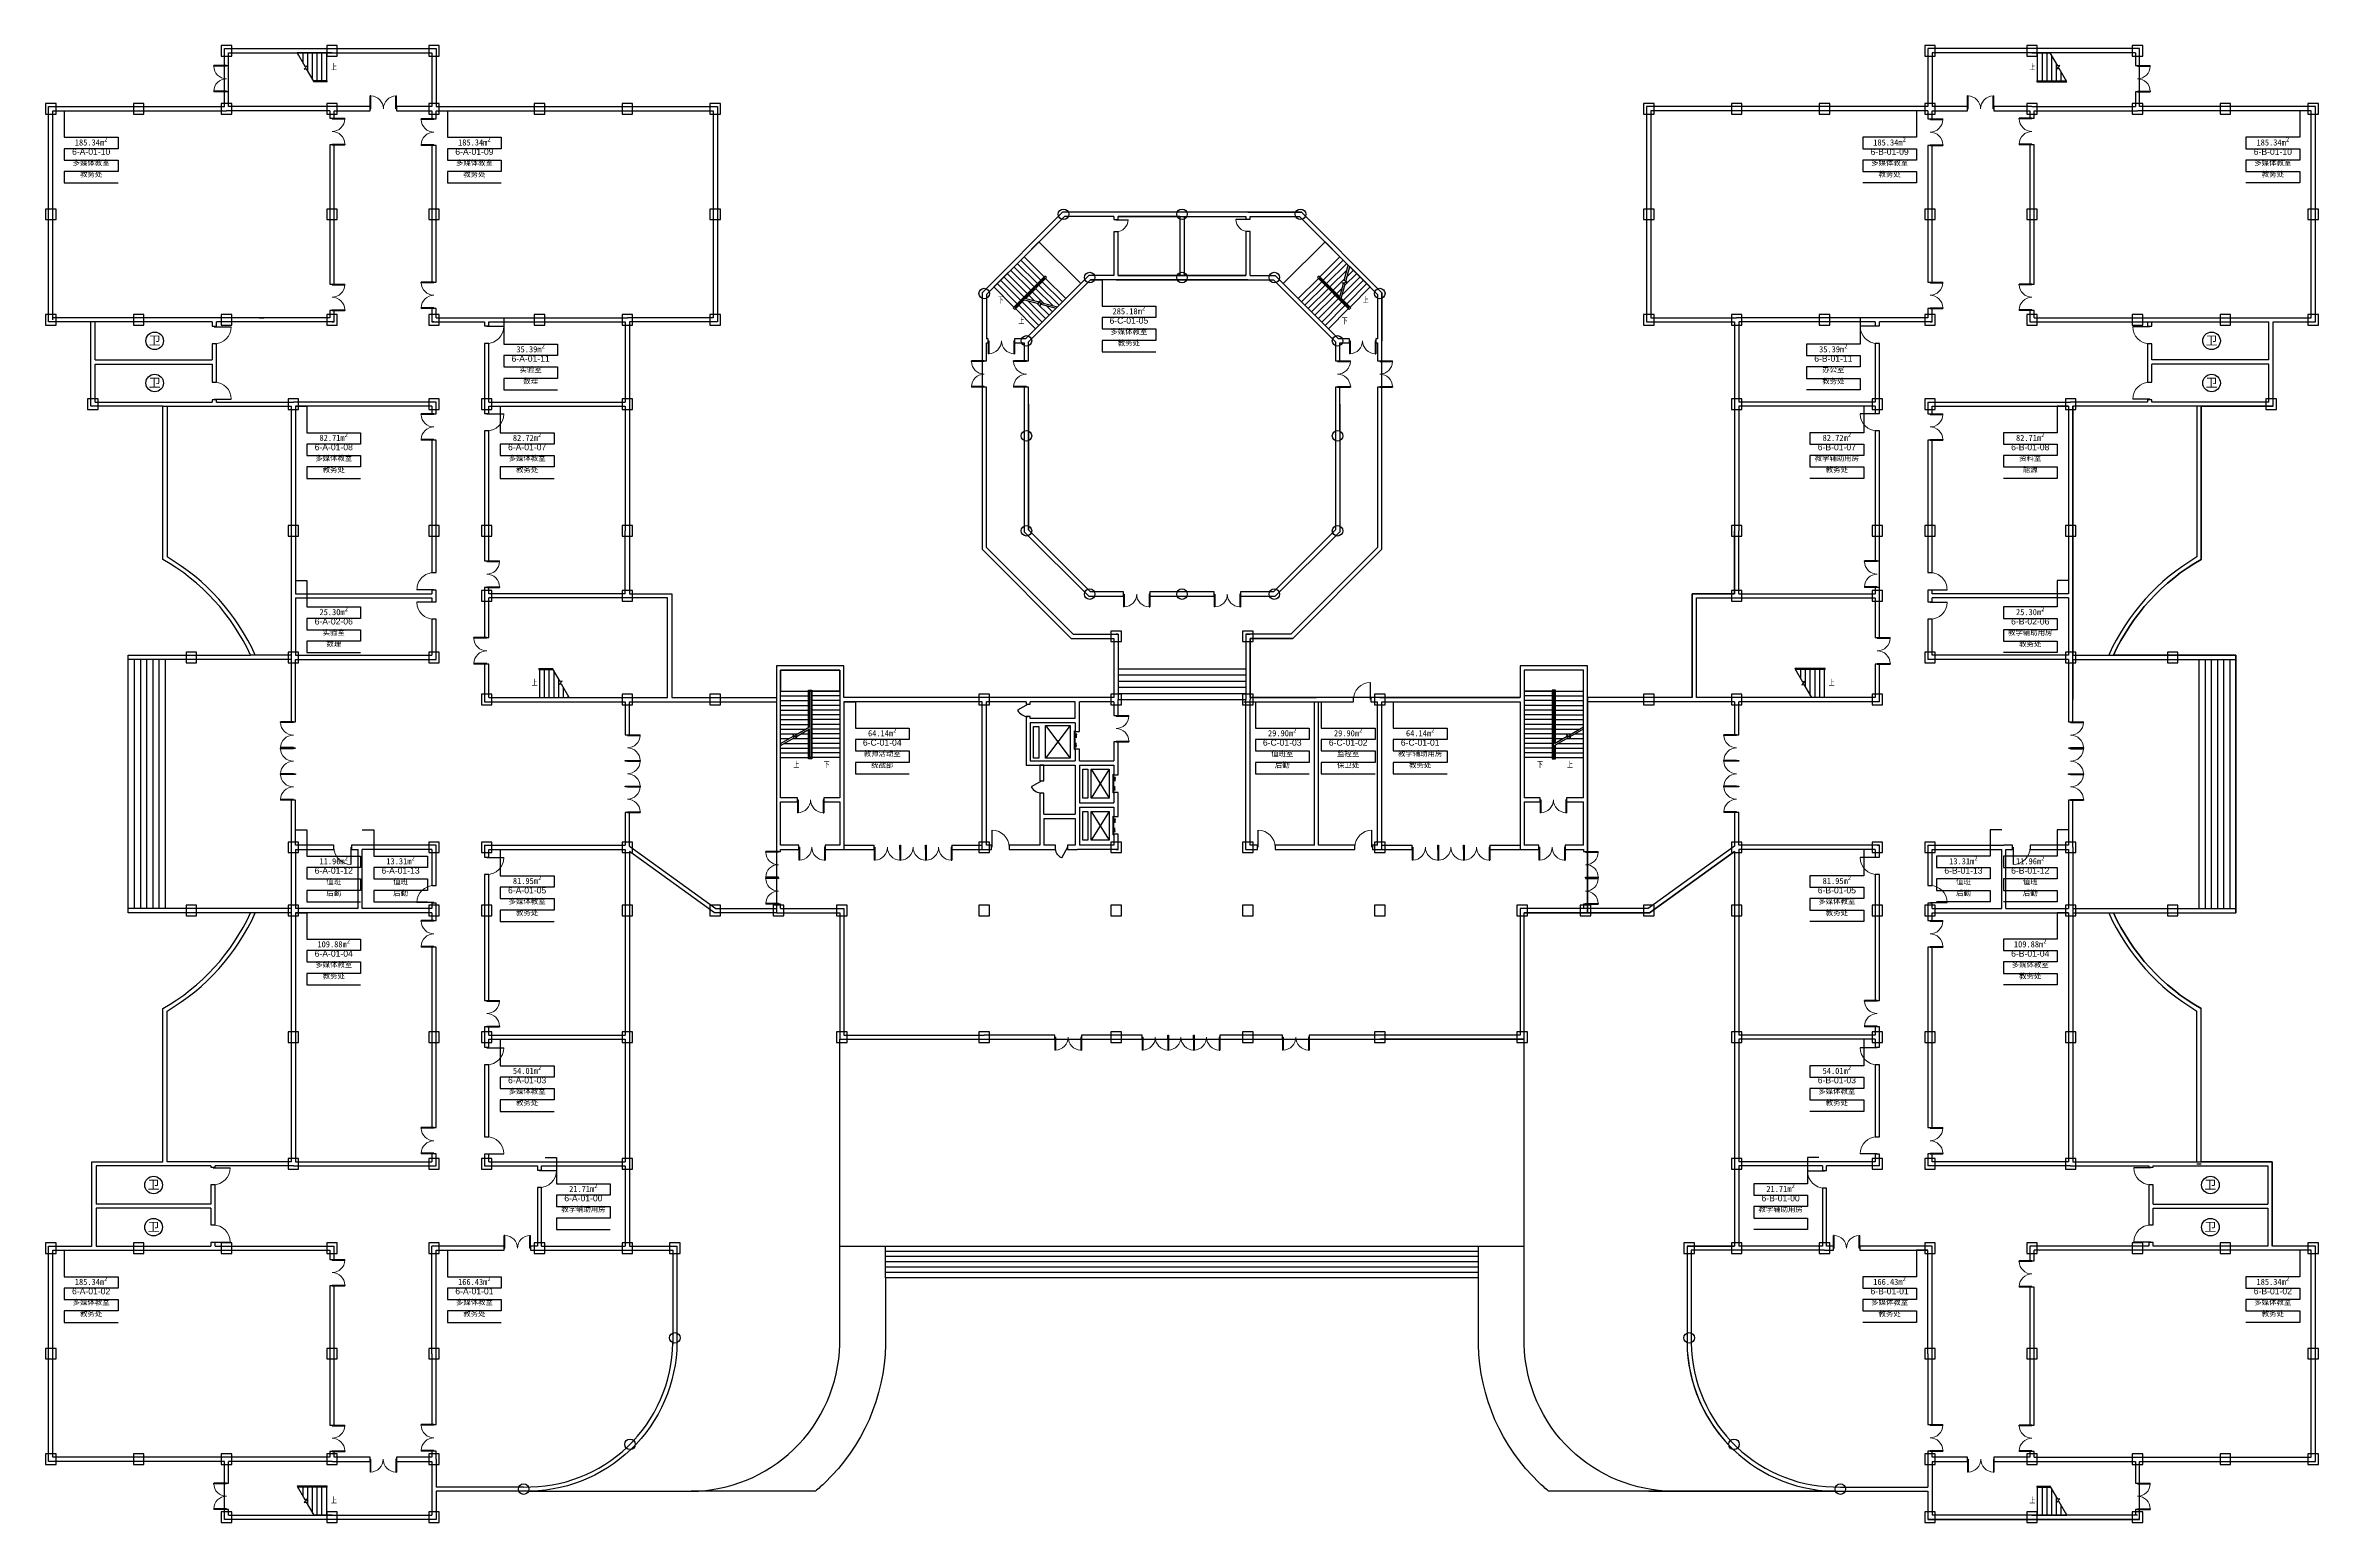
# Model space of a CAD drawing. Header units: millimetres. Extents: x 17250 to 146550, y 15000 to 99000.
import ezdxf

# ---------------------------------------------------------------- set-up
doc = ezdxf.new("R2010")
doc.units = ezdxf.units.MM
for name, color, linetype in [('4.1结构柱', 7, 'Continuous'), ('4.2墙体', 7, 'Continuous'), ('5面积', 7, 'Continuous'), ('6房间号', 7, 'Continuous'), ('7用途', 6, 'Continuous'), ('8单位', 4, 'Continuous')]:
    doc.layers.add(name, color=color, linetype=linetype)
doc.styles.add('_TCH_DIM', font='SIMPLEX', dxfattribs={"bigfont": 'GBCBIG'})
doc.styles.add('丙图', font='arial.ttf', dxfattribs={"height": 900})
doc.styles.add('乙图', font='arial.ttf', dxfattribs={"height": 600})

# ---------------------------------------------------------------- blocks, each defined once
blk = doc.blocks.new('$DorLib2D$00000002')
for p, q in [((-0.5, 0), (-0.5, 0.4875)), ((-0.475, 0.4875), (-0.5, 0.4875)), ((-0.5, 0), (-0.475, 0)), ((-0.475, 0), (-0.475, 0.4875)), ((0.475, 0), (0.475, 0.4875)), ((0.475, 0.4875), (0.5, 0.4875)), ((0.5, 0), (0.475, 0)), ((0.5, 0), (0.5, 0.4875))]:
    blk.add_line(p, q)
at = {"lineweight": 13}
for centre, start, end in [((-0.4875, 0), 0, 88.530716), ((0.4875, 0), 91.469284, 180)]:
    blk.add_arc(centre, 0.4875, start, end, dxfattribs=at)
blk = doc.blocks.new('$DorLib2D$00000003')
blk.add_line((0.47, 0), (0.47, 0.97))
at = {"lineweight": 13}
blk.add_arc((0.47, 0), 0.97, 90, 180, dxfattribs=at)
blk = doc.blocks.new('$DorLib2D$00000228')
at = {"color": 0}
blk.add_line((0.5, 0), (0, 0.87), dxfattribs=at)
blk.add_arc((0.5, 0), 1, 120, 180, dxfattribs=at)
blk = doc.blocks.new('$DorLib2D$00000130')
at = {"color": 0, "linetype": 'Continuous'}
for p, q in [((-0.53, 0.66), (-0.53, 0.51)), ((0, 0.66), (-0.53, 0.66)), ((0, 0.51), (-0.53, 0.51)), ((-0.39, 0.27), (-0.14, 0.27)), ((-0.39, 0.27), (-0.3, 0.21)), ((-0.3, 0.21), (-0.3, 0.27)), ((0, 0.51), (0, 0.66)), ((0.53, 0.66), (0, 0.66)), ((0.53, 0.51), (0, 0.51)), ((0.39, 0.27), (0.14, 0.27)), ((0.3, 0.21), (0.3, 0.27)), ((0.39, 0.27), (0.3, 0.21)), ((0.53, 0.66), (0.53, 0.51))]:
    blk.add_line(p, q, dxfattribs=at)
blk = doc.blocks.new('_FZHK')
blk.add_lwpolyline([(-0.5, -0.5), (0.5, -0.5), (0.5, 0.5), (-0.5, 0.5)], close=True)
blk = doc.blocks.new('_YZHK')
blk.add_circle((0, 0), 0.5)

msp = doc.modelspace()

# ---------------------------------------------------------------- linework, layer by layer
at = {"layer": '4.2墙体'}
for p, q in [((27670, 97856), (27670, 98580)), ((27670, 98580), (33550, 98580)), ((33550, 98580), (31559, 98580)), ((31559, 98580), (32000, 97816)), ((31630, 98456), (31630, 98580)), ((31900, 97989), (31900, 98580)), ((32170, 97521), (32170, 98580)), ((32440, 97054), (32440, 98580)), ((32710, 96990), (32710, 98580)), ((32980, 96990), (32980, 98580)), ((33250, 96990), (33250, 98580)), ((33550, 98580), (39230, 98580)), ((39230, 98580), (39230, 95520)), ((130250, 98820), (124330, 98820)), ((124330, 98820), (124330, 95520)), ((130250, 98580), (124570, 98580)), ((124570, 98580), (124570, 95520)), ((136370, 98820), (130250, 98820)), ((136130, 98580), (130250, 98580)), ((130250, 98580), (131289, 98580)), ((130550, 98580), (130550, 96990)), ((130820, 98580), (130820, 96990)), ((131090, 98580), (131090, 96990)), ((131720, 97833), (131289, 98580)), ((131360, 98456), (131360, 96990)), ((136130, 98580), (136130, 97856)), ((136370, 97856), (136370, 98820)), ((27430, 97856), (27670, 97856)), ((27670, 95520), (27670, 97856)), ((32130, 97850), (31958, 97644)), ((31958, 97644), (32080, 97677)), ((32000, 97816), (32130, 97850)), ((32080, 97677), (32511, 96930)), ((33280, 96990), (32477, 96990)), ((33280, 96930), (33280, 96990)), ((130520, 96990), (132207, 96990)), ((130520, 96990), (130520, 96930)), ((131630, 97989), (131630, 96990)), ((131670, 97660), (131842, 97866)), ((131800, 97694), (131670, 97660)), ((131842, 97866), (131720, 97833)), ((132241, 96930), (131800, 97694)), ((131900, 97521), (131900, 96990)), ((132170, 97054), (132170, 96990)), ((136130, 97856), (136370, 97856)), ((27670, 96356), (27430, 96356)), ((33250, 96930), (32511, 96930)), ((33280, 96930), (32511, 96930)), ((130520, 96930), (132241, 96930)), ((130550, 96930), (132241, 96930)), ((136370, 96356), (136130, 96356)), ((136130, 96356), (136130, 95520)), ((136370, 95520), (136370, 96356)), ((17670, 89400), (17670, 95280)), ((17670, 95280), (22550, 95280)), ((22550, 95280), (27550, 95280)), ((33430, 95280), (27550, 95280)), ((33550, 95520), (27670, 95520)), ((33430, 95280), (33430, 94858)), ((33430, 94858), (33670, 94858)), ((35722, 95520), (33550, 95520)), ((33670, 95280), (35722, 95280)), ((33670, 94858), (33670, 95280)), ((35722, 95280), (35722, 95520)), ((39230, 95520), (37222, 95520)), ((37222, 95520), (37222, 95280)), ((37222, 95280), (39230, 95280)), ((39230, 95280), (39230, 94820)), ((39230, 94820), (39470, 94820)), ((39470, 95280), (55230, 95280)), ((39470, 94820), (39470, 95280)), ((45350, 95520), (50350, 95520)), ((45350, 95520), (55470, 95520)), ((45350, 95280), (50350, 95280)), ((45350, 95280), (55230, 95280)), ((55230, 95280), (55230, 89400)), ((113450, 95520), (108330, 95520)), ((108330, 95520), (108330, 89400)), ((113450, 95280), (108570, 95280)), ((108570, 95280), (108570, 89400)), ((118450, 95520), (113450, 95520)), ((118450, 95280), (113450, 95280)), ((124330, 95520), (118450, 95520)), ((124330, 95280), (118450, 95280)), ((124330, 95280), (124330, 94820)), ((124330, 94820), (124570, 94820)), ((126578, 95520), (124570, 95520)), ((124570, 95280), (126578, 95280)), ((124570, 94820), (124570, 95280)), ((126578, 95280), (126578, 95520)), ((130250, 95520), (128078, 95520)), ((128078, 95520), (128078, 95280)), ((128078, 95280), (130130, 95280)), ((130130, 95280), (130130, 94858)), ((130130, 94858), (130370, 94858)), ((130250, 95520), (136130, 95520)), ((130370, 95280), (136250, 95280)), ((130370, 94858), (130370, 95280)), ((146130, 95280), (136250, 95280)), ((146130, 95280), (136250, 95280)), ((146370, 95520), (136370, 95520)), ((146370, 95520), (136370, 95520)), ((146130, 89400), (146130, 95280)), ((146370, 89400), (146370, 95520)), ((33670, 93358), (33430, 93358)), ((33430, 93358), (33430, 89400)), ((33670, 89400), (33670, 93358)), ((39470, 93320), (39230, 93320)), ((39230, 93320), (39230, 89400)), ((39470, 89400), (39470, 93320)), ((124570, 93320), (124330, 93320)), ((124330, 93320), (124330, 89400)), ((124570, 89400), (124570, 93320)), ((130370, 93358), (130130, 93358)), ((130130, 93358), (130130, 89400)), ((130370, 89400), (130370, 93358)), ((17670, 83400), (17670, 89400)), ((33430, 89400), (33430, 85432)), ((33670, 85432), (33670, 89400)), ((39230, 89400), (39230, 85545)), ((39470, 85545), (39470, 89400)), ((55230, 89400), (55230, 83520)), ((75209, 89280), (70770, 84841)), ((78030, 89280), (75209, 89280)), ((78030, 89280), (78030, 89107)), ((81900, 89520), (78150, 89520)), ((81780, 89280), (78270, 89280)), ((78270, 89280), (85530, 89280)), ((78270, 89107), (78270, 89280)), ((81780, 89280), (81780, 85920)), ((82020, 89280), (82020, 85920)), ((85530, 89280), (85530, 89127)), ((85650, 89520), (88691, 89520)), ((85770, 89280), (88591, 89280)), ((85770, 89127), (85770, 89280)), ((88591, 89280), (93030, 84841)), ((88691, 89520), (93270, 84941)), ((108330, 89400), (108330, 83280)), ((108570, 89400), (108570, 83520)), ((124330, 89400), (124330, 85545)), ((124570, 85545), (124570, 89400)), ((130130, 89400), (130130, 85432)), ((130370, 85432), (130370, 89400)), ((146130, 83520), (146130, 89400)), ((146370, 83280), (146370, 89400)), ((78030, 89107), (78270, 89107)), ((78270, 88407), (78030, 88407)), ((78030, 88407), (78030, 85920)), ((78270, 85920), (78270, 88407)), ((85530, 89127), (85770, 89127)), ((85770, 88427), (85530, 88427)), ((85530, 88427), (85530, 85920)), ((85770, 85920), (85770, 88427)), ((72914, 86985), (71196, 85267)), ((73869, 85649), (72723, 86794)), ((73762, 87834), (72914, 86985)), ((74059, 85840), (72914, 86985)), ((72914, 86985), (74059, 85840)), ((76138, 85458), (73762, 87834)), ((90038, 87834), (87662, 85458)), ((89741, 85840), (90886, 86985)), ((89741, 85840), (90886, 86985)), ((89931, 85649), (91077, 86794)), ((90886, 86985), (90038, 87834)), ((91361, 86510), (90886, 86985)), ((33430, 85432), (33670, 85432)), ((39230, 85545), (39470, 85545)), ((72532, 84313), (71387, 85458)), ((72723, 84503), (71577, 85649)), ((72914, 84694), (71768, 85840)), ((73105, 84885), (71959, 86031)), ((73296, 85076), (72150, 86222)), ((74102, 85882), (72299, 84079)), ((73487, 85267), (72341, 86413)), ((74102, 85797), (72384, 84079)), ((73678, 85458), (72532, 86604)), ((72941, 84636), (74102, 85797)), ((72941, 84636), (74102, 85797)), ((74102, 85797), (72941, 84636)), ((76600, 85920), (73000, 82320)), ((73008, 84618), (74187, 85797)), ((76700, 85680), (73170, 82150)), ((73762, 85373), (74908, 84228)), ((73953, 85564), (75099, 84419)), ((74187, 85797), (74102, 85882)), ((74102, 85797), (74102, 85797)), ((74144, 85755), (75290, 84610)), ((74144, 85755), (75290, 84610)), ((75290, 84610), (76138, 85458)), ((78030, 85920), (76600, 85920)), ((78150, 85680), (76700, 85680)), ((85650, 85680), (78150, 85680)), ((78150, 85680), (85650, 85680)), ((85530, 85920), (78270, 85920)), ((78270, 85920), (85530, 85920)), ((85650, 85680), (87100, 85680)), ((85770, 85920), (87200, 85920)), ((87100, 85680), (90630, 82150)), ((87200, 85920), (90800, 82320)), ((87662, 85458), (88510, 84610)), ((89656, 85755), (88510, 84610)), ((88510, 84610), (89656, 85755)), ((89847, 85564), (88701, 84419)), ((90038, 85373), (88892, 84228)), ((89698, 85882), (89613, 85797)), ((89613, 85797), (91416, 83994)), ((90877, 84703), (89698, 85882)), ((90859, 84636), (89698, 85797)), ((89698, 85797), (91416, 84079)), ((90859, 84636), (89698, 85797)), ((89698, 85797), (89698, 85797)), ((89698, 85797), (90859, 84636)), ((90122, 85458), (91268, 86604)), ((90313, 85267), (91290, 86244)), ((90504, 85076), (91150, 85722)), ((90859, 84636), (91083, 85471)), ((90941, 84555), (91173, 85420)), ((91012, 84821), (92032, 85840)), ((91018, 85509), (91286, 85532)), ((91173, 85420), (91018, 85509)), ((91077, 84503), (92223, 85649)), ((91124, 85626), (91361, 86510)), ((91286, 85532), (91124, 85626)), ((91152, 85342), (91841, 86031)), ((91214, 85574), (91443, 86428)), ((91268, 84313), (92413, 85458)), ((91292, 85864), (91650, 86222)), ((91432, 86385), (91459, 86413)), ((92604, 85267), (91443, 86428)), ((124330, 85545), (124570, 85545)), ((130130, 85432), (130370, 85432)), ((70770, 84841), (70770, 82320)), ((72341, 84122), (71196, 85267)), ((72299, 84079), (72384, 83994)), ((72384, 84079), (72859, 84555)), ((72384, 84079), (72859, 84555)), ((72859, 84555), (72384, 84079)), ((72384, 83994), (72926, 84537)), ((72384, 84079), (72384, 84079)), ((72384, 84079), (72384, 84079)), ((72617, 84228), (73762, 83082)), ((72808, 84419), (73953, 83273)), ((72859, 84555), (73724, 84323)), ((72941, 84636), (73776, 84412)), ((73125, 84483), (74144, 83464)), ((73190, 84800), (73505, 84485)), ((73381, 84991), (74027, 84345)), ((73572, 85182), (74548, 84205)), ((73572, 82891), (74733, 84052)), ((73647, 84344), (74335, 83655)), ((73724, 84323), (73813, 84477)), ((73813, 84477), (73837, 84209)), ((73837, 84209), (73930, 84371)), ((73878, 84281), (74733, 84052)), ((73930, 84371), (74814, 84134)), ((74168, 84204), (74526, 83846)), ((74690, 84064), (74717, 84037)), ((74814, 84134), (75290, 84610)), ((88510, 84610), (90228, 82891)), ((90228, 85182), (89083, 84037)), ((90419, 84991), (89274, 83846)), ((90610, 84800), (89465, 83655)), ((90801, 84610), (89656, 83464)), ((90992, 84419), (89847, 83273)), ((91183, 84228), (90038, 83082)), ((90695, 84885), (91011, 85201)), ((91416, 84079), (90941, 84555)), ((91416, 84079), (90941, 84555)), ((90941, 84555), (91416, 84079)), ((91501, 84079), (90959, 84621)), ((91416, 84079), (91416, 84079)), ((91416, 83994), (91501, 84079)), ((91416, 84079), (91416, 84079)), ((91459, 84122), (92604, 85267)), ((93030, 84841), (93030, 82320)), ((93270, 84941), (93270, 82200)), ((19950, 83520), (17670, 83520)), ((31350, 83520), (17670, 83520)), ((26850, 83520), (17670, 83520)), ((22550, 83280), (19830, 83280)), ((26730, 83280), (20070, 83280)), ((20070, 81120), (20070, 83280)), ((26730, 83280), (26730, 83032)), ((26730, 83032), (26970, 83032)), ((27550, 83520), (26850, 83520)), ((27550, 83280), (26970, 83280)), ((26970, 83032), (26970, 83280)), ((29430, 83520), (27550, 83520)), ((29550, 83280), (27550, 83280)), ((29430, 83520), (29430, 83520)), ((29430, 83520), (29670, 83520)), ((33670, 83280), (29550, 83280)), ((33430, 83520), (29670, 83520)), ((29670, 83520), (29670, 83520)), ((33670, 83932), (33430, 83932)), ((33430, 83932), (33430, 83520)), ((33550, 83280), (33670, 83280)), ((33670, 83280), (33670, 83969)), ((39470, 84045), (39230, 84045)), ((39230, 84045), (39230, 83280)), ((39350, 83280), (39230, 83280)), ((39230, 83280), (42230, 83280)), ((39470, 83520), (39470, 84045)), ((39470, 83520), (42350, 83520)), ((42230, 83280), (42230, 83059)), ((42230, 83059), (42470, 83059)), ((42350, 83520), (45350, 83520)), ((42470, 83280), (45350, 83280)), ((42470, 83059), (42470, 83280)), ((45350, 83520), (50350, 83520)), ((45350, 83280), (50230, 83280)), ((50230, 83280), (50230, 78720)), ((55230, 83520), (50350, 83520)), ((72426, 84037), (73572, 82891)), ((91374, 84037), (90228, 82891)), ((108330, 83280), (113330, 83280)), ((108570, 83520), (113450, 83520)), ((113330, 83280), (113330, 78600)), ((118450, 83520), (113450, 83520)), ((113570, 83280), (113570, 78720)), ((118450, 83280), (113570, 83280)), ((121450, 83520), (118450, 83520)), ((121330, 83280), (118450, 83280)), ((121330, 83280), (121330, 83059)), ((121330, 83059), (121570, 83059)), ((124330, 83520), (121450, 83520)), ((124570, 83280), (121570, 83280)), ((121570, 83059), (121570, 83280)), ((124570, 84045), (124330, 84045)), ((124330, 84045), (124330, 83520)), ((124450, 83280), (124570, 83280)), ((124570, 83280), (124570, 84045)), ((130370, 83932), (130130, 83932)), ((130130, 83932), (130130, 83280)), ((130130, 83280), (136250, 83280)), ((130370, 83520), (130370, 83932)), ((130370, 83520), (134130, 83520)), ((132450, 83520), (135950, 83520)), ((134250, 83520), (146130, 83520)), ((136250, 83280), (137070, 83280)), ((136550, 83520), (136950, 83520)), ((136830, 83280), (136830, 83032)), ((136830, 83032), (137070, 83032)), ((136950, 83520), (141250, 83520)), ((137070, 83280), (141250, 83280)), ((137070, 83032), (137070, 83280)), ((141250, 83520), (143850, 83520)), ((141250, 83280), (143730, 83280)), ((143730, 81120), (143730, 83280)), ((143970, 83280), (146370, 83280)), ((143970, 81000), (143970, 83280)), ((26970, 82032), (26730, 82032)), ((26730, 82032), (26730, 81120)), ((26970, 81000), (26970, 82032)), ((42470, 82059), (42230, 82059)), ((42230, 82059), (42230, 78600)), ((42470, 78720), (42470, 82059)), ((70880, 82320), (70770, 82320)), ((70770, 81061), (70770, 82080)), ((70770, 82080), (70880, 82080)), ((70880, 82080), (70880, 82320)), ((73000, 82320), (72380, 82320)), ((72380, 82320), (72380, 82080)), ((72380, 82080), (72930, 82080)), ((72930, 82080), (72930, 81061)), ((73170, 81061), (73170, 82150)), ((90630, 82150), (90630, 81061)), ((91420, 82320), (90800, 82320)), ((90870, 81061), (90870, 82080)), ((90870, 82080), (91420, 82080)), ((91420, 82080), (91420, 82320)), ((93030, 82320), (92920, 82320)), ((92920, 82320), (92920, 82080)), ((92920, 82080), (93030, 82080)), ((93030, 82080), (93030, 81061)), ((93270, 81061), (93270, 82200)), ((121570, 82059), (121330, 82059)), ((121330, 82059), (121330, 78720)), ((121570, 78600), (121570, 82059)), ((137070, 82032), (136830, 82032)), ((136830, 82032), (136830, 81000)), ((137070, 81120), (137070, 82032)), ((20070, 81120), (26730, 81120)), ((20070, 78720), (20070, 80880)), ((20070, 80880), (26730, 80880)), ((26730, 80880), (26730, 79855)), ((26970, 79855), (26970, 81000)), ((70530, 81061), (70770, 81061)), ((72930, 81061), (73170, 81061)), ((90630, 81061), (90870, 81061)), ((93030, 81061), (93270, 81061)), ((136830, 81000), (136830, 79855)), ((143730, 81120), (137070, 81120)), ((137070, 79855), (137070, 80880)), ((143730, 80880), (137070, 80880)), ((143730, 78720), (143730, 80880)), ((143970, 78480), (143970, 81000)), ((26730, 79855), (26970, 79855)), ((70770, 79561), (70530, 79561)), ((70770, 70456), (70770, 79561)), ((73170, 79561), (72930, 79561)), ((72930, 79561), (72930, 71400)), ((73170, 71450), (73170, 79561)), ((90870, 79561), (90630, 79561)), ((90630, 79561), (90630, 77075)), ((90870, 77075), (90870, 79561)), ((93270, 79561), (93030, 79561)), ((93030, 79561), (93030, 70456)), ((93270, 70356), (93270, 79561)), ((136830, 79855), (137070, 79855)), ((20070, 78720), (24050, 78720)), ((23930, 78480), (26850, 78480)), ((24050, 78720), (26730, 78720)), ((24170, 78480), (24170, 69910)), ((26970, 78855), (26730, 78855)), ((26730, 78855), (26730, 78720)), ((26850, 78480), (31230, 78480)), ((26970, 78720), (26970, 78855)), ((26970, 78720), (31350, 78720)), ((31230, 78480), (31230, 71400)), ((39470, 78720), (31350, 78720)), ((31470, 78480), (31470, 71400)), ((39230, 78480), (31470, 78480)), ((39230, 78480), (39230, 78053)), ((39230, 78053), (39470, 78053)), ((39470, 78053), (39470, 78720)), ((42230, 78600), (42230, 78077)), ((42230, 78077), (42470, 78077)), ((42470, 78720), (50230, 78720)), ((42470, 78480), (50230, 78480)), ((42470, 78077), (42470, 78480)), ((50230, 78480), (50230, 71400)), ((72930, 78600), (72930, 71350)), ((73170, 78600), (73170, 71450)), ((90630, 78600), (90630, 71450)), ((90870, 78600), (90870, 71350)), ((113330, 78600), (113330, 71400)), ((121330, 78720), (113570, 78720)), ((113570, 78480), (113570, 71400)), ((121330, 78480), (113570, 78480)), ((121330, 78480), (121330, 78077)), ((121330, 78077), (121570, 78077)), ((121570, 78077), (121570, 78600)), ((124330, 78720), (124330, 78053)), ((124330, 78720), (132450, 78720)), ((124330, 78053), (124570, 78053)), ((124570, 78053), (124570, 78480)), ((124570, 78480), (132330, 78480)), ((132330, 78480), (132330, 71400)), ((136830, 78720), (132450, 78720)), ((136950, 78480), (132570, 78480)), ((132570, 78480), (132570, 71400)), ((132570, 64200), (132570, 78480)), ((137070, 78855), (136830, 78855)), ((136830, 78855), (136830, 78720)), ((139630, 78480), (136950, 78480)), ((137070, 78720), (137070, 78855)), ((139750, 78720), (137070, 78720)), ((143970, 78480), (139630, 78480)), ((139630, 78480), (139630, 69910)), ((143730, 78720), (139750, 78720)), ((139870, 78480), (139870, 69772)), ((39470, 76553), (39230, 76553)), ((39230, 76553), (39230, 71400)), ((39470, 71400), (39470, 76553)), ((42470, 77077), (42230, 77077)), ((42230, 77077), (42230, 71400)), ((42470, 71400), (42470, 77077)), ((121570, 77077), (121330, 77077)), ((121330, 77077), (121330, 69684)), ((121570, 69684), (121570, 77077)), ((124570, 76553), (124330, 76553)), ((124330, 76553), (124330, 71400)), ((124570, 71400), (124570, 76553)), ((31230, 71400), (31230, 67700)), ((31470, 71400), (31470, 67820)), ((39230, 71400), (39230, 69021)), ((39470, 69021), (39470, 71400)), ((42230, 71400), (42230, 69684)), ((42470, 69684), (42470, 71400)), ((50230, 67819), (50230, 71400)), ((72930, 71350), (76600, 67680)), ((73170, 71450), (76700, 67920)), ((90630, 71450), (87100, 67920)), ((90870, 71350), (87200, 67680)), ((113330, 67819), (113330, 71400)), ((113570, 67819), (113570, 71400)), ((121330, 71400), (121330, 69646)), ((121570, 68184), (121570, 71400)), ((124330, 71400), (124330, 69021)), ((124570, 69021), (124570, 71400)), ((132330, 71400), (132330, 67820)), ((132570, 71400), (132570, 67700)), ((70770, 70456), (75704, 65520)), ((93030, 70456), (88096, 65520)), ((93270, 70356), (88196, 65280)), ((39230, 69021), (39470, 69021)), ((42230, 69684), (42470, 69684)), ((121330, 69684), (121570, 69684)), ((124330, 69021), (124570, 69021)), ((31230, 67700), (31230, 64200)), ((31470, 67820), (39230, 67820)), ((31470, 67580), (31470, 64320)), ((31470, 67580), (39230, 67580)), ((39470, 68021), (39230, 68021)), ((39230, 68021), (39230, 67820)), ((39230, 67580), (39230, 67367)), ((39230, 67367), (39470, 67367)), ((39470, 67700), (39470, 68021)), ((39470, 67367), (39470, 67700)), ((42470, 68184), (42230, 68184)), ((42230, 68184), (42230, 65322)), ((42230, 68184), (42230, 65322)), ((42470, 67820), (42470, 68184)), ((50230, 67819), (42470, 67820)), ((42470, 65322), (42470, 67580)), ((50350, 67579), (42470, 67580)), ((52641, 67579), (50350, 67579)), ((52641, 61920), (52641, 67579)), ((76600, 67680), (78572, 67680)), ((78572, 67920), (76700, 67920)), ((78572, 67680), (78572, 67920)), ((83728, 67920), (80072, 67920)), ((80072, 67920), (80072, 67680)), ((83728, 67920), (80072, 67920)), ((80072, 67680), (83728, 67680)), ((80072, 67680), (83728, 67680)), ((83728, 67680), (83728, 67920)), ((87100, 67920), (85228, 67920)), ((85228, 67920), (85228, 67680)), ((85228, 67680), (87200, 67680)), ((110919, 61920), (110919, 67819)), ((110919, 67819), (113330, 67819)), ((111159, 61920), (111159, 67579)), ((111159, 67579), (113450, 67579)), ((113450, 67579), (121330, 67580)), ((113570, 67819), (121330, 67820)), ((121570, 68184), (121330, 68184)), ((121330, 68184), (121330, 67820)), ((121330, 67580), (121330, 65322)), ((121570, 67580), (121570, 68184)), ((121570, 65322), (121570, 67580)), ((124570, 68021), (124330, 68021)), ((124330, 68021), (124330, 67700)), ((124330, 67700), (124330, 67367)), ((124330, 67367), (124570, 67367)), ((124570, 67820), (124570, 68021)), ((132330, 67820), (124570, 67820)), ((132330, 67580), (124570, 67580)), ((124570, 67367), (124570, 67580)), ((132330, 67580), (132330, 64320)), ((132570, 67700), (132570, 64320)), ((39470, 66367), (39230, 66367)), ((39230, 66367), (39230, 64320)), ((39470, 64080), (39470, 66367)), ((124570, 66367), (124330, 66367)), ((124330, 66367), (124330, 64080)), ((124570, 64320), (124570, 66367)), ((42230, 65322), (42470, 65322)), ((75704, 65520), (78270, 65520)), ((78270, 65520), (78150, 65520)), ((78270, 65520), (78270, 61800)), ((85530, 65520), (85770, 65520)), ((88096, 65520), (85530, 65520)), ((85530, 65520), (85530, 61800)), ((88196, 65280), (85770, 65280)), ((85770, 65280), (85770, 61800)), ((121330, 65322), (121570, 65322)), ((27550, 64080), (21950, 64080)), ((22300, 64080), (22300, 49920)), ((22650, 64080), (22650, 49920)), ((23000, 64080), (23000, 49920)), ((23350, 64080), (23350, 49920)), ((23700, 64080), (23700, 49920)), ((24050, 64080), (24050, 49920)), ((29107, 64080), (24050, 64080)), ((31230, 64320), (28921, 64320)), ((31230, 64080), (29107, 64080)), ((31230, 64200), (31230, 60530)), ((31470, 64320), (39230, 64320)), ((31470, 64080), (39470, 64080)), ((31470, 60530), (31470, 64080)), ((42470, 63822), (42230, 63822)), ((42230, 63822), (42230, 61680)), ((42470, 61920), (42470, 63822)), ((45320, 63570), (46089, 63570)), ((45320, 63570), (45320, 63510)), ((45320, 63510), (46123, 63510)), ((45350, 63570), (46089, 63570)), ((45350, 63510), (45350, 61920)), ((45620, 63510), (45620, 61920)), ((45890, 63510), (45890, 61920)), ((46520, 62823), (46089, 63570)), ((46160, 63446), (46160, 61920)), ((59070, 61800), (59070, 63480)), ((59070, 63480), (62430, 63480)), ((62430, 63480), (59070, 63480)), ((59070, 63480), (59070, 62280)), ((62430, 63480), (62430, 61800)), ((62430, 62280), (62430, 63480)), ((78270, 63550), (85530, 63550)), ((104970, 63720), (101130, 63720)), ((101130, 63720), (101130, 61920)), ((104730, 63480), (101370, 63480)), ((101370, 63480), (101370, 61800)), ((104730, 63480), (101370, 63480)), ((101370, 63480), (101370, 62280)), ((104730, 61800), (104730, 63480)), ((104730, 62280), (104730, 63480)), ((104970, 61920), (104970, 63720)), ((118450, 63570), (116759, 63570)), ((116759, 63570), (117200, 62806)), ((118480, 63570), (116759, 63570)), ((118480, 63510), (116793, 63510)), ((116830, 63446), (116830, 63510)), ((117100, 62979), (117100, 63510)), ((117370, 62511), (117370, 63510)), ((117640, 62044), (117640, 63510)), ((117910, 61920), (117910, 63510)), ((118180, 61920), (118180, 63510)), ((118450, 61920), (118450, 63510)), ((118480, 63510), (118480, 63570)), ((121570, 63822), (121330, 63822)), ((121330, 63822), (121330, 61920)), ((121570, 61680), (121570, 63822)), ((132330, 64080), (124330, 64080)), ((132330, 64320), (124570, 64320)), ((132330, 64080), (132330, 60530)), ((132570, 64320), (134615, 64320)), ((132570, 60530), (132570, 64200)), ((132570, 64080), (134693, 64080)), ((132570, 64080), (132570, 61800)), ((134615, 64320), (141250, 64320)), ((134693, 64080), (139750, 64080)), ((138550, 64320), (141850, 64320)), ((138550, 64080), (141850, 64080)), ((139750, 64080), (139750, 49920)), ((140100, 64080), (140100, 49920)), ((140450, 64080), (140450, 49920)), ((140800, 64080), (140800, 49920)), ((141150, 64080), (141150, 49920)), ((141500, 64080), (141500, 49920)), ((141850, 64320), (141850, 64080)), ((141850, 64080), (141850, 49920)), ((46430, 62979), (46430, 61920)), ((46470, 62650), (46642, 62856)), ((46600, 62684), (46470, 62650)), ((46642, 62856), (46520, 62823)), ((47041, 61920), (46600, 62684)), ((46700, 62511), (46700, 61920)), ((59070, 59296), (59070, 62280)), ((59070, 62280), (60660, 62280)), ((59070, 62280), (60660, 62280)), ((60660, 60214), (60660, 62340)), ((60660, 62340), (60840, 62340)), ((60720, 60249), (60720, 62280)), ((60720, 60249), (60720, 62280)), ((60720, 62280), (60780, 62280)), ((60720, 62280), (60780, 62280)), ((60780, 62280), (60780, 58500)), ((60780, 62280), (60780, 58500)), ((60840, 62340), (60840, 58440)), ((62430, 62280), (60840, 62280)), ((60840, 62280), (62430, 62280)), ((62430, 62280), (62430, 58500)), ((78270, 63200), (85530, 63200)), ((78270, 62850), (85530, 62850)), ((78270, 62500), (85530, 62500)), ((78270, 62150), (85530, 62150)), ((101370, 62280), (101370, 58500)), ((102960, 62280), (101370, 62280)), ((101370, 62280), (102960, 62280)), ((103140, 62340), (102960, 62340)), ((102960, 62340), (102960, 58440)), ((103020, 62280), (103020, 58500)), ((103080, 62280), (103020, 62280)), ((103020, 62280), (103020, 58500)), ((103020, 62280), (103080, 62280)), ((103080, 59296), (103080, 62280)), ((103080, 59296), (103080, 62280)), ((103140, 59331), (103140, 62340)), ((103140, 62280), (104730, 62280)), ((103140, 62280), (104730, 62280)), ((104730, 60249), (104730, 62280)), ((117330, 62840), (117158, 62634)), ((117158, 62634), (117280, 62667)), ((117200, 62806), (117330, 62840)), ((117280, 62667), (117711, 61920)), ((42230, 61680), (50230, 61680)), ((42470, 61920), (50350, 61920)), ((45350, 61920), (47041, 61920)), ((46970, 62044), (46970, 61920)), ((50230, 61680), (50230, 59805)), ((50350, 61920), (52641, 61920)), ((50470, 61680), (52761, 61680)), ((50470, 59805), (50470, 61680)), ((52761, 61680), (55350, 61680)), ((55350, 61680), (58830, 61680)), ((59070, 62010), (60660, 62010)), ((59070, 56220), (59070, 61800)), ((59070, 61740), (60660, 61740)), ((59070, 61470), (60660, 61470)), ((59070, 61200), (60660, 61200)), ((59070, 60930), (60660, 60930)), ((62430, 62010), (60840, 62010)), ((62430, 61740), (60840, 61740)), ((62430, 61470), (60840, 61470)), ((62430, 61200), (60840, 61200)), ((62430, 60930), (60840, 60930)), ((62430, 61800), (62430, 56220)), ((62670, 61680), (62670, 56100)), ((70530, 61680), (62670, 61680)), ((70530, 53280), (70530, 61680)), ((70770, 53520), (70770, 61680)), ((73030, 61680), (70770, 61680)), ((73030, 61680), (73030, 61540)), ((73030, 61540), (73270, 61540)), ((73270, 60840), (73030, 60840)), ((73030, 60840), (73030, 60600)), ((73270, 61540), (73270, 61680)), ((75830, 61680), (73270, 61680)), ((73270, 60720), (73270, 60840)), ((75830, 60720), (75830, 61680)), ((78030, 61680), (76070, 61680)), ((76070, 60600), (76070, 61680)), ((78030, 61680), (78030, 60903)), ((78030, 60903), (78270, 60903)), ((78270, 61800), (85530, 61800)), ((78270, 60903), (78270, 61800)), ((85530, 53280), (85530, 61800)), ((85770, 61920), (89554, 61920)), ((85770, 53520), (85770, 61800)), ((85770, 61680), (89434, 61680)), ((89434, 53520), (89434, 61680)), ((91647, 61920), (89554, 61920)), ((89674, 53520), (89674, 61680)), ((89674, 61680), (91647, 61680)), ((91647, 61680), (91647, 61920)), ((93150, 61920), (92647, 61920)), ((92647, 61920), (92647, 61680)), ((92647, 61680), (93030, 61680)), ((93030, 53520), (93030, 61680)), ((93150, 61920), (101130, 61920)), ((93270, 61680), (101130, 61680)), ((93270, 53280), (93270, 61680)), ((101130, 61680), (101130, 56100)), ((102960, 62010), (101370, 62010)), ((101370, 61800), (101370, 56220)), ((102960, 61740), (101370, 61740)), ((102960, 61470), (101370, 61470)), ((102960, 61200), (101370, 61200)), ((102960, 60930), (101370, 60930)), ((103140, 62010), (104730, 62010)), ((103140, 61740), (104730, 61740)), ((103140, 61470), (104730, 61470)), ((103140, 61200), (104730, 61200)), ((103140, 60930), (104730, 60930)), ((104730, 56220), (104730, 61800)), ((108450, 61920), (104970, 61920)), ((108450, 61680), (104970, 61680)), ((104970, 56100), (104970, 61680)), ((110919, 61920), (108450, 61920)), ((111039, 61680), (108450, 61680)), ((113330, 61680), (111039, 61680)), ((113450, 61920), (111159, 61920)), ((113330, 61680), (113330, 59805)), ((121330, 61920), (113450, 61920)), ((121570, 61680), (113570, 61680)), ((113570, 59805), (113570, 61680)), ((118450, 61920), (117711, 61920)), ((31230, 60530), (31470, 60530)), ((50230, 59805), (50470, 59805)), ((59070, 60660), (60660, 60660)), ((59070, 60390), (60660, 60390)), ((59070, 60120), (60496, 60120)), ((59070, 59850), (60029, 59850)), ((59070, 59296), (59804, 59720)), ((59070, 59181), (59831, 59620)), ((59070, 59580), (59561, 59580)), ((59761, 59580), (60660, 59580)), ((59831, 59620), (59784, 59792)), ((59784, 59792), (59990, 59620)), ((59942, 59800), (60720, 60249)), ((59990, 59620), (59942, 59800)), ((59969, 59700), (60720, 60134)), ((60229, 59850), (60660, 59850)), ((60660, 58440), (60660, 60099)), ((60720, 58500), (60720, 60134)), ((60720, 58500), (60720, 60134)), ((62430, 60660), (60840, 60660)), ((62430, 60390), (60840, 60390)), ((62430, 60120), (60840, 60120)), ((62430, 59850), (60840, 59850)), ((62430, 59580), (60840, 59580)), ((73030, 60600), (73030, 58080)), ((75830, 60720), (73270, 60720)), ((73270, 60480), (73270, 58320)), ((75830, 60480), (73270, 60480)), ((75531, 60319), (74142, 58466)), ((74142, 60319), (75531, 58466)), ((75830, 60480), (75830, 59990)), ((75830, 59990), (76070, 59990)), ((76070, 59990), (76070, 60600)), ((102960, 60660), (101370, 60660)), ((102960, 60390), (101370, 60390)), ((102960, 60120), (101370, 60120)), ((102960, 59850), (101370, 59850)), ((102960, 59580), (101370, 59580)), ((103080, 59296), (103814, 59720)), ((103080, 59181), (103841, 59620)), ((103140, 60660), (104730, 60660)), ((103140, 60390), (104730, 60390)), ((103140, 60120), (104506, 60120)), ((103140, 59850), (104039, 59850)), ((103140, 59580), (103571, 59580)), ((103771, 59580), (104730, 59580)), ((103841, 59620), (103794, 59792)), ((103794, 59792), (104000, 59620)), ((103952, 59800), (104730, 60249)), ((104000, 59620), (103952, 59800)), ((103979, 59700), (104730, 60134)), ((104239, 59850), (104730, 59850)), ((104706, 60120), (104730, 60120)), ((104730, 58500), (104730, 60134)), ((113330, 59805), (113570, 59805)), ((132330, 60530), (132570, 60530)), ((31230, 59030), (31230, 59046)), ((31230, 59046), (31470, 59046)), ((31470, 59030), (31230, 59030)), ((31470, 59046), (31470, 59030)), ((50230, 58305), (50230, 58331)), ((50230, 58331), (50470, 58331)), ((50470, 58305), (50230, 58305)), ((50470, 58331), (50470, 58305)), ((59070, 59310), (59094, 59310)), ((59070, 58500), (59070, 59181)), ((59070, 59040), (60660, 59040)), ((59070, 58770), (60660, 58770)), ((59070, 58500), (60660, 58500)), ((59294, 59310), (60660, 59310)), ((60840, 58440), (60660, 58440)), ((60780, 58500), (60720, 58500)), ((60720, 58500), (60780, 58500)), ((62430, 59310), (60840, 59310)), ((62430, 59040), (60840, 59040)), ((62430, 58770), (60840, 58770)), ((62430, 58500), (60840, 58500)), ((73270, 58320), (75830, 58320)), ((76070, 58990), (75830, 58990)), ((75830, 58990), (75830, 58320)), ((76070, 58320), (76070, 58990)), ((76070, 58320), (78030, 58320)), ((78270, 59403), (78030, 59403)), ((78030, 59403), (78030, 58320)), ((78270, 58200), (78270, 59403)), ((78270, 57522), (78270, 58200)), ((102960, 59310), (101370, 59310)), ((102960, 59040), (101370, 59040)), ((102960, 58770), (101370, 58770)), ((102960, 58500), (101370, 58500)), ((102960, 58440), (103140, 58440)), ((103020, 58500), (103080, 58500)), ((103080, 58500), (103020, 58500)), ((103080, 58500), (103080, 59181)), ((103080, 58500), (103080, 59181)), ((103140, 58440), (103140, 59216)), ((103140, 59040), (104730, 59040)), ((103140, 58770), (104730, 58770)), ((103140, 58500), (104730, 58500)), ((103304, 59310), (104730, 59310)), ((113330, 58305), (113330, 58331)), ((113330, 58331), (113570, 58331)), ((113570, 58305), (113330, 58305)), ((113570, 58331), (113570, 58305)), ((132330, 59030), (132330, 59046)), ((132330, 59046), (132570, 59046)), ((132570, 59030), (132330, 59030)), ((132570, 59046), (132570, 59030)), ((31230, 57546), (31230, 57585)), ((31230, 57585), (31470, 57585)), ((31470, 57546), (31230, 57546)), ((31470, 57585), (31470, 57546)), ((73030, 58080), (75830, 58080)), ((73810, 58080), (73810, 57187)), ((74050, 58080), (73810, 58080)), ((73810, 57187), (74050, 57187)), ((74050, 57187), (74050, 58080)), ((75830, 58080), (75830, 55800)), ((76070, 58080), (76070, 55920)), ((76070, 58080), (78030, 58080)), ((77750, 57844), (76742, 56197)), ((76742, 57844), (77750, 56197)), ((78030, 58080), (78030, 57522)), ((78030, 57522), (78270, 57522)), ((132330, 57546), (132330, 57585)), ((132330, 57585), (132570, 57585)), ((132570, 57546), (132330, 57546)), ((132570, 57585), (132570, 57546)), ((31470, 56085), (31230, 56085)), ((31230, 56085), (31230, 53400)), ((31470, 53520), (31470, 56085)), ((50230, 56831), (50230, 56882)), ((50230, 56882), (50470, 56882)), ((50470, 56831), (50230, 56831)), ((50470, 56882), (50470, 56831)), ((60024, 56220), (59070, 56220)), ((59070, 53520), (59070, 55980)), ((59070, 55980), (60024, 55980)), ((60024, 55980), (60024, 56220)), ((62430, 56220), (61524, 56220)), ((61524, 56220), (61524, 55980)), ((61524, 55980), (62430, 55980)), ((62430, 55980), (62430, 53520)), ((62670, 56100), (62670, 53280)), ((74050, 56487), (73810, 56487)), ((73810, 56487), (73810, 55158)), ((74050, 55278), (74050, 56487)), ((75830, 55800), (75830, 55278)), ((76070, 55920), (78030, 55920)), ((76070, 55680), (78030, 55680)), ((76070, 55680), (76070, 55158)), ((78270, 56522), (78030, 56522)), ((78030, 56522), (78030, 55920)), ((78030, 55680), (78030, 55145)), ((78270, 55800), (78270, 56522)), ((78270, 55145), (78270, 55800)), ((101130, 56100), (101130, 53280)), ((102276, 56220), (101370, 56220)), ((101370, 55980), (101370, 53520)), ((101370, 55980), (102276, 55980)), ((102276, 55980), (102276, 56220)), ((104730, 56220), (103776, 56220)), ((103776, 56220), (103776, 55980)), ((103776, 55980), (104730, 55980)), ((104730, 53520), (104730, 55980)), ((104970, 53400), (104970, 56100)), ((113330, 56831), (113330, 56882)), ((113330, 56882), (113570, 56882)), ((113570, 56831), (113330, 56831)), ((113570, 56882), (113570, 56831)), ((132570, 56085), (132330, 56085)), ((132330, 56085), (132330, 53520)), ((132570, 53400), (132570, 56085)), ((50470, 55382), (50230, 55382)), ((50230, 55382), (50230, 53520)), ((50470, 53461), (50470, 55382)), ((73810, 55158), (73810, 53520)), ((74050, 55278), (75830, 55278)), ((74050, 55038), (75830, 55038)), ((74050, 55038), (74050, 53520)), ((75830, 55038), (75830, 53520)), ((76070, 55158), (76070, 53520)), ((77750, 55444), (76742, 53797)), ((76742, 55444), (77750, 53797)), ((78030, 55145), (78270, 55145)), ((113570, 55382), (113330, 55382)), ((113330, 55382), (113330, 53461)), ((113570, 53520), (113570, 55382)), ((31230, 53400), (31230, 49800)), ((33659, 53520), (31470, 53520)), ((31470, 53280), (31470, 49920)), ((31470, 53280), (33659, 53280)), ((33659, 53280), (33659, 53520)), ((35150, 53520), (34659, 53520)), ((34659, 53520), (34659, 53280)), ((34659, 53280), (35030, 53280)), ((35030, 49920), (35030, 53280)), ((39470, 53520), (35150, 53520)), ((39230, 53280), (35270, 53280)), ((35270, 49920), (35270, 53280)), ((39230, 53280), (39230, 51230)), ((39470, 51230), (39470, 53520)), ((42230, 53520), (50230, 53520)), ((42230, 53520), (42230, 52846)), ((42470, 53280), (50230, 53280)), ((42470, 52846), (42470, 53280)), ((50230, 53280), (50230, 49800)), ((50470, 53461), (55389, 49920)), ((58830, 53162), (59070, 53162)), ((60096, 53520), (59070, 53520)), ((59070, 53280), (60096, 53280)), ((59070, 53162), (59070, 53280)), ((60096, 53280), (60096, 53520)), ((62430, 53520), (61596, 53520)), ((61596, 53520), (61596, 53280)), ((61596, 53280), (62670, 53280)), ((64393, 53280), (64393, 53520)), ((65850, 53520), (65893, 53520)), ((65850, 53280), (65850, 53520)), ((65893, 53280), (65850, 53280)), ((65893, 53520), (65893, 53280)), ((67307, 53520), (67350, 53520)), ((67307, 53280), (67307, 53520)), ((67350, 53280), (67307, 53280)), ((67350, 53520), (67350, 53280)), ((68807, 53520), (68807, 53280)), ((70530, 53280), (71068, 53280)), ((71068, 53520), (70770, 53520)), ((71068, 53280), (71068, 53520)), ((73810, 53520), (72068, 53520)), ((72068, 53520), (72068, 53280)), ((72068, 53280), (73930, 53280)), ((73930, 53280), (74695, 53280)), ((74695, 53520), (74050, 53520)), ((74695, 53280), (74695, 53520)), ((75830, 53520), (75395, 53520)), ((75395, 53520), (75395, 53280)), ((75395, 53280), (75950, 53280)), ((78270, 53280), (75950, 53280)), ((78030, 53520), (76070, 53520)), ((78270, 54145), (78030, 54145)), ((78030, 54145), (78030, 53520)), ((78150, 53280), (78270, 53280)), ((78270, 53280), (78270, 54145)), ((86195, 53520), (85770, 53520)), ((86195, 53280), (86195, 53520)), ((89434, 53520), (87195, 53520)), ((87195, 53520), (87195, 53280)), ((87195, 53280), (89554, 53280)), ((89554, 53280), (91732, 53280)), ((91732, 53520), (89674, 53520)), ((91732, 53280), (91732, 53520)), ((93030, 53520), (92732, 53520)), ((92732, 53520), (92732, 53280)), ((92732, 53280), (93270, 53280)), ((94993, 53280), (94993, 53520)), ((96450, 53520), (96493, 53520)), ((96450, 53280), (96450, 53520)), ((96493, 53280), (96450, 53280)), ((96493, 53520), (96493, 53280)), ((97907, 53520), (97950, 53520)), ((97907, 53280), (97907, 53520)), ((97950, 53280), (97907, 53280)), ((97950, 53520), (97950, 53280)), ((99407, 53520), (99407, 53280)), ((101130, 53280), (102204, 53280)), ((102204, 53520), (101370, 53520)), ((102204, 53280), (102204, 53520)), ((104730, 53520), (103704, 53520)), ((103704, 53520), (103704, 53280)), ((103704, 53280), (104730, 53280)), ((104730, 53280), (104730, 53162)), ((104730, 53162), (104970, 53162)), ((104970, 53162), (104970, 53400)), ((113330, 53461), (108411, 49920)), ((113330, 53166), (108489, 49680)), ((113330, 53166), (113330, 49800)), ((121570, 53520), (113570, 53520)), ((121330, 53280), (113570, 53280)), ((113570, 53280), (113570, 49800)), ((121330, 53280), (121330, 52816)), ((121450, 53520), (121570, 53520)), ((121570, 52846), (121570, 53520)), ((124330, 53520), (124330, 51230)), ((124330, 53520), (128650, 53520)), ((124570, 51230), (124570, 53280)), ((124570, 53280), (128530, 53280)), ((128530, 49920), (128530, 53280)), ((129141, 53520), (128650, 53520)), ((128770, 49920), (128770, 53280)), ((128770, 53280), (129141, 53280)), ((129141, 53280), (129141, 53520)), ((132330, 53520), (130141, 53520)), ((130141, 53520), (130141, 53280)), ((130141, 53280), (132330, 53280)), ((132330, 53280), (132330, 49920)), ((132570, 53400), (132570, 49800)), ((42230, 52846), (42470, 52846)), ((42470, 51846), (42230, 51846)), ((42230, 51846), (42230, 49800)), ((42470, 49800), (42470, 51846)), ((121330, 52846), (121570, 52846)), ((121570, 51846), (121330, 51846)), ((121330, 51846), (121330, 49800)), ((121570, 49800), (121570, 51846)), ((39230, 51230), (39470, 51230)), ((124330, 51230), (124570, 51230)), ((27550, 49920), (21950, 49920)), ((29107, 49920), (24050, 49920)), ((31230, 49680), (28921, 49680)), ((31230, 49920), (29107, 49920)), ((31230, 49800), (31230, 42600)), ((35030, 49920), (31470, 49920)), ((31470, 49680), (31470, 42600)), ((35150, 49680), (31470, 49680)), ((39230, 49680), (35150, 49680)), ((39230, 49920), (35270, 49920)), ((39470, 50230), (39230, 50230)), ((39230, 50230), (39230, 49920)), ((39230, 49680), (39230, 49230)), ((39230, 49230), (39470, 49230)), ((39470, 49800), (39470, 50230)), ((39470, 49230), (39470, 49800)), ((42230, 49800), (42230, 44694)), ((42470, 44694), (42470, 49800)), ((50230, 49800), (50230, 42720)), ((55389, 49920), (58830, 49920)), ((59070, 50162), (58830, 50162)), ((58830, 50162), (58830, 49920)), ((59070, 49920), (59070, 50162)), ((59070, 49920), (62670, 49920)), ((62670, 49920), (62670, 42720)), ((101130, 49920), (101130, 42720)), ((108411, 49920), (101130, 49920)), ((108450, 49680), (101370, 49680)), ((104970, 50162), (104730, 50162)), ((104730, 50162), (104730, 49920)), ((104970, 49920), (104970, 50199)), ((113330, 49800), (113330, 42600)), ((113570, 49800), (113570, 42720)), ((121330, 49800), (121330, 44694)), ((121570, 44694), (121570, 49800)), ((124570, 50230), (124330, 50230)), ((124330, 50230), (124330, 49800)), ((124330, 49800), (124330, 49230)), ((124330, 49230), (124570, 49230)), ((124570, 49920), (124570, 50230)), ((124570, 49920), (128530, 49920)), ((124570, 49230), (124570, 49680)), ((124570, 49680), (128650, 49680)), ((128650, 49680), (132330, 49680)), ((128770, 49920), (132330, 49920)), ((132330, 49680), (132330, 42600)), ((132570, 49920), (134693, 49920)), ((132570, 49800), (132570, 42600)), ((132570, 49680), (134615, 49680)), ((134615, 49680), (141250, 49680)), ((134693, 49920), (139750, 49920)), ((136250, 49920), (141850, 49920)), ((136250, 49680), (141850, 49680)), ((141850, 49920), (141850, 49680)), ((39470, 47730), (39230, 47730)), ((39230, 47730), (39230, 42600)), ((39470, 42600), (39470, 47730)), ((124570, 47730), (124330, 47730)), ((124330, 47730), (124330, 42600)), ((124570, 42600), (124570, 47730)), ((24170, 35520), (24170, 44090)), ((42230, 44694), (42470, 44694)), ((121330, 44694), (121570, 44694)), ((139630, 35520), (139630, 44090)), ((139870, 35520), (139870, 44228)), ((42470, 43194), (42230, 43194)), ((42230, 43194), (42230, 42720)), ((42230, 42720), (42230, 42030)), ((42470, 42720), (42470, 43194)), ((42470, 42720), (50230, 42720)), ((62670, 42720), (70650, 42720)), ((74674, 42720), (70650, 42720)), ((74674, 42480), (74674, 42720)), ((78150, 42720), (76174, 42720)), ((76174, 42720), (76174, 42480)), ((79632, 42720), (78150, 42720)), ((79632, 42480), (79632, 42720)), ((81089, 42720), (81132, 42720)), ((81089, 42480), (81089, 42720)), ((81132, 42720), (81132, 42480)), ((82546, 42720), (82589, 42720)), ((82546, 42480), (82546, 42720)), ((82589, 42720), (82589, 42480)), ((85650, 42720), (84046, 42720)), ((84046, 42720), (84046, 42480)), ((87626, 42720), (85650, 42720)), ((87626, 42480), (87626, 42720)), ((93150, 42720), (89126, 42720)), ((89126, 42720), (89126, 42480)), ((101130, 42720), (93150, 42720)), ((121330, 42720), (113570, 42720)), ((121570, 43194), (121330, 43194)), ((121330, 43194), (121330, 42720)), ((121570, 42600), (121570, 43194)), ((31230, 42600), (31230, 35520)), ((31470, 42600), (31470, 35520)), ((39230, 42600), (39230, 37465)), ((39470, 37465), (39470, 42600)), ((42230, 42030), (42470, 42030)), ((42470, 42030), (42470, 42480)), ((42470, 42480), (50230, 42480)), ((50230, 42480), (50230, 35520)), ((62430, 42480), (70650, 42480)), ((70650, 42480), (74674, 42480)), ((76174, 42480), (78150, 42480)), ((78150, 42480), (79632, 42480)), ((81132, 42480), (81089, 42480)), ((82589, 42480), (82546, 42480)), ((84046, 42480), (85650, 42480)), ((85650, 42480), (87626, 42480)), ((89126, 42480), (93150, 42480)), ((101370, 42480), (93150, 42480)), ((113330, 42600), (113330, 35400)), ((113570, 42480), (113570, 35520)), ((121330, 42480), (113570, 42480)), ((121330, 42480), (121330, 42030)), ((121330, 42030), (121570, 42030)), ((121570, 42030), (121570, 42600)), ((124330, 42600), (124330, 37465)), ((124570, 37465), (124570, 42600)), ((132330, 42600), (132330, 35520)), ((132570, 42600), (132570, 35520)), ((42230, 41030), (42230, 36940)), ((42470, 41030), (42230, 41030)), ((42470, 36940), (42470, 41030)), ((121330, 41030), (121330, 36940)), ((121570, 41030), (121330, 41030)), ((121570, 36940), (121570, 41030)), ((39230, 37465), (39470, 37465)), ((42230, 36940), (42470, 36940)), ((121330, 36940), (121570, 36940)), ((124330, 37465), (124570, 37465)), ((26665, 35280), (20135, 35280)), ((20135, 35280), (20135, 33114)), ((26785, 35520), (24170, 35520)), ((26665, 35280), (26665, 35202)), ((26665, 35202), (26905, 35202)), ((31230, 35520), (26785, 35520)), ((31350, 35280), (26905, 35280)), ((26905, 35202), (26905, 35280)), ((31350, 35280), (39470, 35280)), ((31470, 35520), (39230, 35520)), ((39470, 35965), (39230, 35965)), ((39230, 35965), (39230, 35520)), ((39470, 35280), (39470, 35965)), ((42470, 35940), (42230, 35940)), ((42230, 35940), (42230, 35280)), ((42230, 35280), (45230, 35280)), ((42470, 35520), (42470, 35940)), ((42470, 35520), (45350, 35520)), ((45230, 35280), (45230, 35047)), ((45230, 35047), (45470, 35047)), ((45350, 35520), (50230, 35520)), ((45470, 35280), (50230, 35280)), ((45470, 35047), (45470, 35280)), ((50230, 35280), (50230, 30720)), ((113330, 35400), (113330, 30720)), ((118450, 35520), (113570, 35520)), ((113570, 35280), (113570, 30720)), ((118330, 35280), (113570, 35280)), ((118330, 35280), (118330, 35014)), ((118330, 35014), (118570, 35014)), ((121330, 35520), (118450, 35520)), ((121570, 35280), (118570, 35280)), ((118570, 35014), (118570, 35280)), ((121570, 35940), (121330, 35940)), ((121330, 35940), (121330, 35520)), ((121570, 35280), (121450, 35280)), ((121570, 35280), (121570, 35940)), ((124570, 35965), (124330, 35965)), ((124330, 35965), (124330, 35280)), ((132450, 35280), (124330, 35280)), ((124450, 35280), (124330, 35280)), ((124570, 35520), (124570, 35965)), ((132330, 35520), (124570, 35520)), ((132450, 35280), (136895, 35280)), ((132570, 35520), (137015, 35520)), ((136895, 35280), (136895, 35202)), ((136895, 35202), (137135, 35202)), ((137015, 35520), (139630, 35520)), ((137135, 35202), (137135, 35280)), ((137135, 35280), (143665, 35280)), ((139630, 35520), (143905, 35520)), ((139630, 35400), (139870, 35400)), ((143665, 35280), (143665, 33114)), ((143905, 35520), (143905, 32994)), ((26905, 34202), (26665, 34202)), ((26665, 34202), (26665, 33114)), ((26905, 32994), (26905, 34202)), ((45470, 34047), (45230, 34047)), ((45230, 34047), (45230, 30720)), ((45470, 30720), (45470, 34047)), ((118570, 34014), (118330, 34014)), ((118330, 34014), (118330, 30720)), ((118570, 30720), (118570, 34014)), ((137135, 34202), (136895, 34202)), ((136895, 34202), (136895, 32994)), ((137135, 33114), (137135, 34202)), ((26665, 33114), (20135, 33114)), ((20135, 32874), (20135, 30720)), ((26665, 32874), (20135, 32874)), ((26665, 32874), (26665, 31921)), ((26905, 31921), (26905, 32994)), ((136895, 32994), (136895, 31921)), ((137135, 33114), (143665, 33114)), ((137135, 31921), (137135, 32874)), ((137135, 32874), (143665, 32874)), ((143665, 32874), (143665, 30720)), ((143905, 32994), (143905, 30720)), ((26665, 31921), (26905, 31921)), ((136895, 31921), (137135, 31921)), ((17670, 24600), (17670, 30480)), ((17670, 30480), (20015, 30480)), ((20015, 30480), (22550, 30480)), ((20135, 30720), (22550, 30720)), ((22550, 30720), (26665, 30720)), ((22550, 30480), (26785, 30480)), ((26905, 30921), (26665, 30921)), ((26665, 30921), (26665, 30720)), ((26785, 30480), (27550, 30480)), ((26905, 30720), (26905, 30921)), ((26905, 30720), (27550, 30720)), ((27550, 30720), (33670, 30720)), ((27550, 30480), (33430, 30480)), ((33430, 30480), (33430, 29961)), ((33430, 29961), (33670, 29961)), ((33670, 29961), (33670, 30720)), ((39230, 24600), (39230, 30720)), ((43349, 30720), (39230, 30720)), ((39470, 24600), (39470, 30480)), ((39470, 30480), (43349, 30480)), ((43349, 30480), (43349, 30720)), ((45230, 30720), (44849, 30720)), ((44849, 30720), (44849, 30480)), ((44849, 30480), (45350, 30480)), ((45350, 30480), (50350, 30480)), ((45470, 30720), (50230, 30720)), ((50350, 30480), (52930, 30480)), ((52930, 30480), (52930, 25135)), ((110630, 30720), (110630, 25133)), ((113450, 30480), (110870, 30480)), ((110870, 30480), (110870, 25135)), ((118450, 30480), (113450, 30480)), ((118330, 30720), (113570, 30720)), ((118450, 30480), (118951, 30480)), ((118951, 30720), (118570, 30720)), ((118951, 30480), (118951, 30720)), ((124570, 30720), (120413, 30720)), ((120451, 30720), (120451, 30480)), ((120451, 30480), (124330, 30480)), ((124330, 24600), (124330, 30480)), ((124570, 24600), (124570, 30720)), ((130130, 30720), (130130, 30480)), ((136250, 30720), (130130, 30720)), ((136250, 30720), (130130, 30720)), ((130130, 30480), (130130, 29847)), ((130130, 29885), (130370, 29885)), ((130370, 29885), (130370, 30480)), ((136250, 30480), (130370, 30480)), ((136895, 30720), (136250, 30720)), ((143785, 30480), (136250, 30480)), ((137015, 30480), (136550, 30480)), ((137135, 30921), (136895, 30921)), ((136895, 30921), (136895, 30720)), ((146130, 30480), (137015, 30480)), ((137135, 30720), (137135, 30921)), ((143665, 30720), (137135, 30720)), ((143665, 30720), (141250, 30720)), ((146130, 30480), (143785, 30480)), ((146370, 30720), (143905, 30720)), ((146130, 24600), (146130, 30480)), ((146370, 24600), (146370, 30720)), ((33670, 28461), (33430, 28461)), ((33430, 28461), (33430, 24600)), ((33670, 24600), (33670, 28461)), ((130370, 28385), (130130, 28385)), ((130130, 28385), (130130, 24600)), ((130370, 24600), (130370, 28385)), ((17670, 18720), (17670, 24600)), ((33430, 24600), (33430, 20543)), ((33670, 20543), (33670, 24600)), ((39230, 24600), (39230, 20566)), ((39470, 20566), (39470, 24600)), ((124330, 24600), (124330, 20566)), ((124570, 20566), (124570, 24600)), ((130130, 24600), (130130, 20543)), ((130370, 20543), (130370, 24600)), ((146130, 18720), (146130, 24600)), ((146370, 18480), (146370, 24600)), ((33430, 20543), (33670, 20543)), ((39230, 20566), (39470, 20566)), ((124330, 20566), (124570, 20566)), ((130130, 20543), (130370, 20543)), ((22550, 18720), (17670, 18720)), ((27430, 18720), (22550, 18720)), ((33430, 18720), (27430, 18720)), ((33550, 18480), (27670, 18480)), ((27670, 17242), (27670, 18480)), ((33670, 19043), (33430, 19043)), ((33430, 19043), (33430, 18720)), ((33550, 18480), (35711, 18480)), ((33670, 18720), (33670, 19043)), ((35711, 18720), (33670, 18720)), ((35711, 18480), (35711, 18720)), ((39230, 18720), (37211, 18720)), ((37211, 18720), (37211, 18480)), ((37211, 18480), (39230, 18480)), ((39470, 19066), (39230, 19066)), ((39230, 19066), (39230, 18720)), ((39230, 18480), (39230, 16900)), ((39470, 18600), (39470, 19066)), ((39470, 18600), (39470, 17020)), ((124570, 19066), (124330, 19066)), ((124330, 19066), (124330, 18600)), ((124330, 18600), (124330, 17020)), ((124570, 18720), (124570, 19066)), ((126589, 18720), (124570, 18720)), ((124570, 18480), (126589, 18480)), ((124570, 18480), (124570, 16900)), ((126589, 18480), (126589, 18720)), ((130130, 18720), (128089, 18720)), ((128089, 18720), (128089, 18480)), ((128089, 18480), (130250, 18480)), ((130370, 19043), (130130, 19043)), ((130130, 19043), (130130, 18720)), ((130250, 18480), (136130, 18480)), ((130370, 18720), (130370, 19043)), ((130370, 18720), (136250, 18720)), ((136130, 18480), (136130, 17242)), ((136250, 18720), (141250, 18720)), ((136370, 18480), (141250, 18480)), ((136370, 17242), (136370, 18480)), ((141250, 18720), (146130, 18720)), ((141250, 18480), (146370, 18480)), ((27430, 17242), (27670, 17242)), ((33250, 17070), (31559, 17070)), ((31559, 17070), (32000, 16306)), ((33280, 17070), (31559, 17070)), ((33280, 17010), (31593, 17010)), ((31630, 16946), (31630, 17010)), ((31900, 16479), (31900, 17010)), ((32170, 16011), (32170, 17010)), ((32440, 15544), (32440, 17010)), ((32710, 15420), (32710, 17010)), ((32980, 15420), (32980, 17010)), ((33250, 15420), (33250, 17010)), ((33280, 17010), (33280, 17070)), ((39230, 16900), (39230, 15420)), ((44450, 17020), (39470, 17020)), ((119350, 17020), (124330, 17020)), ((124570, 16900), (124570, 15420)), ((130520, 17070), (131289, 17070)), ((130520, 17070), (130520, 17010)), ((130520, 17010), (131323, 17010)), ((130550, 17070), (131289, 17070)), ((130550, 17010), (130550, 15420)), ((130820, 17010), (130820, 15420)), ((131090, 17010), (131090, 15420)), ((131720, 16323), (131289, 17070)), ((131360, 16946), (131360, 15420)), ((136130, 17242), (136370, 17242)), ((27670, 15742), (27430, 15742)), ((27670, 15420), (27670, 15742)), ((32130, 16340), (31958, 16134)), ((31958, 16134), (32080, 16167)), ((32000, 16306), (32130, 16340)), ((32080, 16167), (32511, 15420)), ((108450, 16778), (119076, 16778)), ((119350, 16780), (124330, 16780)), ((124330, 16780), (124330, 15180)), ((131630, 16479), (131630, 15420)), ((131670, 16150), (131842, 16356)), ((131800, 16184), (131670, 16150)), ((131842, 16356), (131720, 16323)), ((132241, 15420), (131800, 16184)), ((131900, 16011), (131900, 15420)), ((132170, 15544), (132170, 15420)), ((136370, 15742), (136130, 15742)), ((136130, 15742), (136130, 15420)), ((136370, 15180), (136370, 15742)), ((27670, 15420), (33550, 15420)), ((33550, 15420), (32511, 15420)), ((33550, 15420), (39230, 15420)), ((130250, 15180), (124330, 15180)), ((130250, 15420), (124570, 15420)), ((136250, 15420), (130250, 15420)), ((130250, 15420), (132241, 15420)), ((136370, 15180), (130250, 15180))]:
    msp.add_line(p, q, dxfattribs=at)
for points in [[(44450, 16780), (44450, 16780), (39470, 16780), (39470, 15180), (33550, 15180), (27430, 15180), (27430, 15742), (27430, 18480), (22550, 18480), (17430, 18480), (17430, 24600), (17430, 30720), (19895, 30720), (19895, 32994), (19895, 35520), (23930, 35520), (23930, 44228, 0.156367), (28921, 49680), (21950, 49680), (21950, 49920), (21950, 64080), (21950, 64320), (28921, 64320, 0.156367), (23930, 69772), (23930, 78480), (19830, 78480), (19830, 81000), (19830, 83280), (17430, 83280), (17430, 89400), (17430, 95520), (22550, 95520), (27430, 95520), (27430, 96393), (27430, 98820), (33550, 98820), (39470, 98820), (39470, 95520), (55470, 95520), (55470, 89400), (55470, 83280), (50470, 83280), (50470, 78600), (50470, 71400), (50470, 67819), (52881, 67819), (52881, 61920), (55350, 61920), (58830, 61920), (58830, 49680), (55311, 49680), (50470, 53166), (50470, 49800), (50470, 42600), (50470, 35400), (50470, 30720), (53170, 30720), (53172, 25226, -0.201695), (50541, 19151, -0.1989279), (44450, 16780)], [(119350, 16780), (119350, 16780), (124330, 16780), (124330, 15180), (130250, 15180), (136370, 15180), (136370, 15742), (136370, 18480), (141250, 18480), (146370, 18480), (146370, 24600), (146370, 30720), (143905, 30720), (143905, 32994), (143905, 35520), (139870, 35520), (139870, 44228, -0.156367), (134879, 49680), (141850, 49680), (141850, 49920), (141850, 64080), (141850, 64320), (134879, 64320, -0.156367), (139870, 69772), (139870, 78480), (143970, 78480), (143970, 81000), (143970, 83280), (146370, 83280), (146370, 89400), (146370, 95520), (141250, 95520), (136370, 95520), (136370, 96393), (136370, 98820), (130250, 98820), (124330, 98820), (124330, 95520), (108330, 95520), (108330, 89400), (108330, 83280), (113330, 83280), (113330, 78600), (113330, 71400), (113330, 67819), (110919, 67819), (110919, 61920), (108450, 61920), (104970, 61920), (104970, 49680), (108489, 49680), (113330, 53166), (113330, 49800), (113330, 42600), (113330, 35400), (113330, 30720), (110630, 30720), (110628, 25226, 0.201695), (113259, 19151, 0.1989279), (119350, 16780)], [(44724, 16778), (53984, 16778, 0.1905921), (59801, 19151, 0.1988572), (62430, 25133), (62430, 42480)], [(119076, 16778), (109816, 16778, -0.1905921), (103999, 19151, -0.1988572), (101370, 25133), (101370, 42480)], [(102754, 16778, -0.0166653), (102201, 17274, -0.1995558), (98770, 25106), (98770, 30720)], [(98770, 28920), (65030, 28920), (65030, 25106, -0.1995558), (61599, 17274, -0.0166653), (61046, 16778), (53984, 16778)]]:
    msp.add_lwpolyline(points, format="xyb", dxfattribs=at)
for points in [[(104970, 49680), (104970, 63720), (101130, 63720), (101130, 61920), (93150, 61920), (90650, 61920), (87850, 61920), (85770, 61920), (85770, 65280), (88196, 65280), (93270, 70356), (93270, 81061), (93270, 82200), (93270, 84941), (88691, 89520), (85650, 89520), (81900, 89520), (81900, 89520), (75109, 89520), (70530, 84941), (70530, 82200), (70530, 81061), (70530, 70356), (75604, 65280), (78030, 65280), (78030, 61920), (75950, 61920), (73150, 61920), (70650, 61920), (62670, 61920), (62670, 63720), (58830, 63720), (58830, 49680), (58830, 49680), (62430, 49680), (62430, 42480), (62430, 42480), (101370, 42480), (101370, 42480), (101370, 49680)], [(73461, 60273), (73756, 60273), (73756, 58466), (73461, 58466)], [(74142, 60319), (75531, 60319), (75531, 58466), (74142, 58466)], [(76264, 57844), (76536, 57844), (76536, 56197), (76264, 56197)], [(76742, 57844), (77750, 57844), (77750, 56197), (76742, 56197)], [(76264, 55444), (76536, 55444), (76536, 53797), (76264, 53797)], [(76742, 55444), (77750, 55444), (77750, 53797), (76742, 53797)]]:
    msp.add_lwpolyline(points, close=True, dxfattribs=at)
for points in [[(62670, 53520), (64393, 53520)], [(62670, 53280), (64393, 53280)], [(68807, 53520), (70530, 53520)], [(68807, 53280), (70530, 53280)], [(85530, 53280), (86195, 53280)], [(93270, 53520), (94993, 53520)], [(93270, 53280), (94993, 53280)], [(99407, 53520), (101130, 53520)], [(99407, 53280), (101130, 53280)], [(62430, 30720), (101370, 30720)], [(65030, 28920), (65030, 30720)], [(98770, 30420), (65030, 30420)], [(98770, 30120), (65030, 30120)], [(98770, 29820), (65030, 29820)], [(110630, 30720), (113330, 30720)], [(98770, 29520), (65030, 29520)], [(98770, 29220), (65030, 29220)], [(109816, 16778), (102754, 16778)]]:
    msp.add_lwpolyline(points, dxfattribs=at)
for centre in [(23465, 82203), (140465, 82203), (23465, 79803), (140465, 79803), (23400, 34197), (140400, 34197), (23400, 31797), (140400, 31797)]:
    msp.add_circle(centre, 500, dxfattribs=at)
for centre, radius, start, end in [((17922, 59261), 12347, 24.1887, 59.60038), ((145878, 59261), 12347, 120.39962, 155.8113), ((145878, 59261), 12107, 119.7513, 155.3001), ((17922, 54739), 12347, 300.39962, 335.8113), ((145878, 54739), 12347, 204.1887, 239.60038), ((145878, 54739), 12107, 204.6999, 240.2487), ((44633, 25317), 8299, 313.54118, 359.3613), ((119167, 25317), 8539, 180.61202, 227.97045), ((119167, 25317), 8299, 180.6387, 226.45882), ((44633, 25317), 8299, 268.73588, 313.54118), ((119167, 25317), 8539, 226.22516, 271.22858), ((119167, 25317), 8299, 226.45882, 271.26412)]:
    msp.add_arc(centre, radius, start, end, dxfattribs=at)
at = {"layer": 'Defpoints'}
for points in [[(17670, 95280), (18320, 95280), (18320, 93780), (21378, 93780), (21378, 93130), (18320, 93130), (18320, 92480), (21378, 92480), (21378, 91830), (18320, 91830), (18320, 91180), (21378, 91180)], [(39470, 95280), (40120, 95280), (40120, 93780), (43178, 93780), (43178, 93130), (40120, 93130), (40120, 92480), (43178, 92480), (43178, 91830), (40120, 91830), (40120, 91180), (43178, 91180)], [(124330, 95280), (123680, 95280), (123680, 93780), (120622, 93780), (120622, 93130), (123680, 93130), (123680, 92480), (120622, 92480), (120622, 91830), (123680, 91830), (123680, 91180), (120622, 91180)], [(146130, 95280), (145480, 95280), (145480, 93780), (142422, 93780), (142422, 93130), (145480, 93130), (145480, 92480), (142422, 92480), (142422, 91830), (145480, 91830), (145480, 91180), (142422, 91180)], [(76700, 85680), (77350, 85680), (77350, 84180), (80408, 84180), (80408, 83530), (77350, 83530), (77350, 82880), (80408, 82880), (80408, 82230), (77350, 82230), (77350, 81580), (80408, 81580)], [(42670, 83516), (43320, 83516), (43320, 82016), (46378, 82016), (46378, 81366), (43320, 81366), (43320, 80716), (46378, 80716), (46378, 80066), (43320, 80066), (43320, 79416), (46378, 79416)], [(121130, 83516), (120480, 83516), (120480, 82016), (117422, 82016), (117422, 81366), (120480, 81366), (120480, 80716), (117422, 80716), (117422, 80066), (120480, 80066), (120480, 79416), (117422, 79416)], [(31470, 78480), (32120, 78480), (32120, 76980), (35178, 76980), (35178, 76330), (32120, 76330), (32120, 75680), (35178, 75680), (35178, 75030), (32120, 75030), (32120, 74380), (35178, 74380)], [(42470, 78480), (43120, 78480), (43120, 76980), (46178, 76980), (46178, 76330), (43120, 76330), (43120, 75680), (46178, 75680), (46178, 75030), (43120, 75030), (43120, 74380), (46178, 74380)], [(121330, 78480), (120680, 78480), (120680, 76980), (117622, 76980), (117622, 76330), (120680, 76330), (120680, 75680), (117622, 75680), (117622, 75030), (120680, 75030), (120680, 74380), (117622, 74380)], [(132330, 78480), (131680, 78480), (131680, 76980), (128622, 76980), (128622, 76330), (131680, 76330), (131680, 75680), (128622, 75680), (128622, 75030), (131680, 75030), (131680, 74380), (128622, 74380)], [(31470, 68571), (32120, 68571), (32120, 67071), (35178, 67071), (35178, 66421), (32120, 66421), (32120, 65771), (35178, 65771), (35178, 65121), (32120, 65121), (32120, 64471), (35178, 64471)], [(132330, 68571), (131680, 68571), (131680, 67071), (128622, 67071), (128622, 66421), (131680, 66421), (131680, 65771), (128622, 65771), (128622, 65121), (131680, 65121), (131680, 64471), (128622, 64471)], [(62670, 61680), (63320, 61680), (63320, 60180), (66378, 60180), (66378, 59530), (63320, 59530), (63320, 58880), (66378, 58880), (66378, 58230), (63320, 58230), (63320, 57580), (66378, 57580)], [(85423, 61680), (86073, 61680), (86073, 60180), (89131, 60180), (89131, 59530), (86073, 59530), (86073, 58880), (89131, 58880), (89131, 58230), (86073, 58230), (86073, 57580), (89131, 57580)], [(89173, 61680), (89823, 61680), (89823, 60180), (92881, 60180), (92881, 59530), (89823, 59530), (89823, 58880), (92881, 58880), (92881, 58230), (89823, 58230), (89823, 57580), (92881, 57580)], [(93270, 61680), (93920, 61680), (93920, 60180), (96978, 60180), (96978, 59530), (93920, 59530), (93920, 58880), (96978, 58880), (96978, 58230), (93920, 58230), (93920, 57580), (96978, 57580)], [(31470, 54400), (32120, 54400), (32120, 52900), (35178, 52900), (35178, 52250), (32120, 52250), (32120, 51600), (35178, 51600), (35178, 50950), (32120, 50950), (32120, 50300), (35178, 50300)], [(35270, 54400), (35920, 54400), (35920, 52900), (38978, 52900), (38978, 52250), (35920, 52250), (35920, 51600), (38978, 51600), (38978, 50950), (35920, 50950), (35920, 50300), (38978, 50300)], [(128530, 54400), (127880, 54400), (127880, 52900), (124822, 52900), (124822, 52250), (127880, 52250), (127880, 51600), (124822, 51600), (124822, 50950), (127880, 50950), (127880, 50300), (124822, 50300)], [(132330, 54400), (131680, 54400), (131680, 52900), (128622, 52900), (128622, 52250), (131680, 52250), (131680, 51600), (128622, 51600), (128622, 50950), (131680, 50950), (131680, 50300), (128622, 50300)], [(42470, 53280), (43120, 53280), (43120, 51780), (46178, 51780), (46178, 51130), (43120, 51130), (43120, 50480), (46178, 50480), (46178, 49830), (43120, 49830), (43120, 49180), (46178, 49180)], [(121330, 53280), (120680, 53280), (120680, 51780), (117622, 51780), (117622, 51130), (120680, 51130), (120680, 50480), (117622, 50480), (117622, 49830), (120680, 49830), (120680, 49180), (117622, 49180)], [(31470, 49680), (32120, 49680), (32120, 48180), (35178, 48180), (35178, 47530), (32120, 47530), (32120, 46880), (35178, 46880), (35178, 46230), (32120, 46230), (32120, 45580), (35178, 45580)], [(132330, 49680), (131680, 49680), (131680, 48180), (128622, 48180), (128622, 47530), (131680, 47530), (131680, 46880), (128622, 46880), (128622, 46230), (131680, 46230), (131680, 45580), (128622, 45580)], [(42470, 42480), (43120, 42480), (43120, 40980), (46178, 40980), (46178, 40330), (43120, 40330), (43120, 39680), (46178, 39680), (46178, 39030), (43120, 39030), (43120, 38380), (46178, 38380)], [(121330, 42480), (120680, 42480), (120680, 40980), (117622, 40980), (117622, 40330), (120680, 40330), (120680, 39680), (117622, 39680), (117622, 39030), (120680, 39030), (120680, 38380), (117622, 38380)], [(45670, 35767), (46320, 35767), (46320, 34267), (49378, 34267), (49378, 33617), (46320, 33617), (46320, 32967), (49378, 32967), (49378, 32317), (46320, 32317), (46320, 31667), (49378, 31667)], [(118130, 35767), (117480, 35767), (117480, 34267), (114422, 34267), (114422, 33617), (117480, 33617), (117480, 32967), (114422, 32967), (114422, 32317), (117480, 32317), (117480, 31667), (114422, 31667)], [(17670, 30480), (18320, 30480), (18320, 28980), (21378, 28980), (21378, 28330), (18320, 28330), (18320, 27680), (21378, 27680), (21378, 27030), (18320, 27030), (18320, 26380), (21378, 26380)], [(39470, 30480), (40120, 30480), (40120, 28980), (43178, 28980), (43178, 28330), (40120, 28330), (40120, 27680), (43178, 27680), (43178, 27030), (40120, 27030), (40120, 26380), (43178, 26380)], [(124330, 30480), (123680, 30480), (123680, 28980), (120622, 28980), (120622, 28330), (123680, 28330), (123680, 27680), (120622, 27680), (120622, 27030), (123680, 27030), (123680, 26380), (120622, 26380)], [(146130, 30480), (145480, 30480), (145480, 28980), (142422, 28980), (142422, 28330), (145480, 28330), (145480, 27680), (142422, 27680), (142422, 27030), (145480, 27030), (145480, 26380), (142422, 26380)]]:
    msp.add_lwpolyline(points, dxfattribs=at)

# ---------------------------------------------------------------- block references
at = {"layer": '4.1结构柱', "xscale": 600, "yscale": 600, "zscale": 600}
for name, p in [('_FZHK', (27550, 98700)), ('_FZHK', (33550, 98700)), ('_FZHK', (39350, 98700)), ('_FZHK', (17550, 95400)), ('_FZHK', (22550, 95400)), ('_FZHK', (27550, 95400)), ('_FZHK', (33550, 95400)), ('_FZHK', (39350, 95400)), ('_FZHK', (45350, 95400)), ('_FZHK', (50350, 95400)), ('_FZHK', (55350, 95400)), ('_FZHK', (17550, 89400)), ('_FZHK', (33550, 89400)), ('_FZHK', (39350, 89400)), ('_FZHK', (55350, 89400)), ('_YZHK', (75159, 89400)), ('_YZHK', (81900, 89400)), ('_YZHK', (88641, 89400)), ('_YZHK', (76650, 85800)), ('_YZHK', (81900, 85800)), ('_YZHK', (87150, 85800)), ('_YZHK', (70650, 84891)), ('_YZHK', (93150, 84891)), ('_FZHK', (17550, 83400)), ('_FZHK', (22550, 83400)), ('_FZHK', (27550, 83400)), ('_FZHK', (33550, 83400)), ('_FZHK', (39350, 83400)), ('_FZHK', (45350, 83400)), ('_FZHK', (50350, 83400)), ('_FZHK', (55350, 83400)), ('_YZHK', (73050, 82200)), ('_YZHK', (90750, 82200)), ('_FZHK', (19950, 78600)), ('_FZHK', (31350, 78600)), ('_FZHK', (39350, 78600)), ('_FZHK', (42350, 78600)), ('_FZHK', (50350, 78600)), ('_YZHK', (73050, 76800)), ('_YZHK', (90750, 76800)), ('_FZHK', (31350, 71400)), ('_FZHK', (39350, 71400)), ('_FZHK', (42350, 71400)), ('_FZHK', (50350, 71400)), ('_YZHK', (73050, 71400)), ('_YZHK', (90750, 71400)), ('_YZHK', (76650, 67800)), ('_YZHK', (81900, 67800)), ('_YZHK', (87150, 67800)), ('_FZHK', (113450, 67700)), ('_FZHK', (121450, 67700)), ('_FZHK', (78150, 65400)), ('_FZHK', (25550, 64200)), ('_FZHK', (31350, 64200)), ('_FZHK', (39350, 64200)), ('_FZHK', (42350, 61800)), ('_FZHK', (50350, 61800)), ('_FZHK', (55350, 61800)), ('_FZHK', (70650, 61800)), ('_FZHK', (78150, 61800)), ('_FZHK', (31350, 53400)), ('_FZHK', (39350, 53400)), ('_FZHK', (42350, 53400)), ('_FZHK', (50350, 53400)), ('_FZHK', (70650, 53400)), ('_FZHK', (78150, 53400)), ('_FZHK', (25550, 49800)), ('_FZHK', (31350, 49800)), ('_FZHK', (39350, 49800)), ('_FZHK', (42350, 49800)), ('_FZHK', (50350, 49800)), ('_FZHK', (55350, 49800)), ('_FZHK', (58950, 49802)), ('_FZHK', (62550, 49800)), ('_FZHK', (70650, 49800)), ('_FZHK', (78150, 49800)), ('_FZHK', (31350, 42600)), ('_FZHK', (39350, 42600)), ('_FZHK', (42350, 42600)), ('_FZHK', (50350, 42600)), ('_FZHK', (62550, 42600)), ('_FZHK', (70650, 42600)), ('_FZHK', (78150, 42600)), ('_FZHK', (31350, 35400)), ('_FZHK', (39350, 35400)), ('_FZHK', (42350, 35400)), ('_FZHK', (50350, 35400)), ('_FZHK', (17550, 30600)), ('_FZHK', (22550, 30600)), ('_FZHK', (27550, 30600)), ('_FZHK', (33550, 30600)), ('_FZHK', (39350, 30600)), ('_FZHK', (45350, 30600)), ('_FZHK', (50350, 30600)), ('_FZHK', (53050, 30600)), ('_FZHK', (17550, 24600)), ('_FZHK', (33550, 24600)), ('_FZHK', (39350, 24600)), ('_YZHK', (53050, 25500)), ('_YZHK', (110750, 25500)), ('_YZHK', (50501, 19449)), ('_YZHK', (113299, 19449)), ('_FZHK', (17550, 18600)), ('_FZHK', (22550, 18600)), ('_FZHK', (27550, 18600)), ('_FZHK', (33550, 18600)), ('_FZHK', (39350, 18600)), ('_YZHK', (44450, 16900)), ('_YZHK', (119350, 16900)), ('_FZHK', (27550, 15300)), ('_FZHK', (33550, 15300)), ('_FZHK', (39350, 15300))]:
    msp.add_blockref(name, p, dxfattribs=at)
at = {"layer": '4.1结构柱', "xscale": 600, "yscale": 600, "zscale": 600, "rotation": 90}
for p in [(124450, 98700), (130250, 98700), (136250, 98700), (108450, 95400), (113450, 95400), (118450, 95400), (124450, 95400), (130250, 95400), (136250, 95400), (141250, 95400), (146250, 95400), (108450, 89400), (124450, 89400), (130250, 89400), (146250, 89400), (108450, 83400), (113450, 83400), (118450, 83400), (124450, 83400), (130250, 83400), (136250, 83400), (141250, 83400), (146250, 83400), (113450, 78600), (121450, 78600), (124450, 78600), (132450, 78600), (143850, 78600), (113450, 71400), (121450, 71400), (124450, 71400), (132450, 71400), (42350, 67700), (50350, 67700), (85650, 65400), (124450, 64200), (132450, 64200), (138250, 64200), (85650, 61800), (93150, 61800), (108450, 61800), (113450, 61800), (121450, 61800), (85650, 53400), (93150, 53400), (113450, 53400), (121450, 53400), (124450, 53400), (132450, 53400), (85650, 49800), (93150, 49800), (101250, 49800), (104850, 49802), (108450, 49800), (113450, 49800), (121450, 49800), (124450, 49800), (132450, 49800), (138250, 49800), (85650, 42600), (93150, 42600), (101250, 42600), (113450, 42600), (121450, 42600), (124450, 42600), (132450, 42600), (113450, 35400), (121450, 35400), (124450, 35400), (132450, 35400), (110750, 30600), (113450, 30600), (118450, 30600), (124450, 30600), (130250, 30600), (136250, 30600), (141250, 30600), (146250, 30600), (124450, 24600), (130250, 24600), (146250, 24600), (124450, 18600), (130250, 18600), (136250, 18600), (141250, 18600), (146250, 18600), (124450, 15300), (130250, 15300), (136250, 15300)]:
    msp.add_blockref('_FZHK', p, dxfattribs=at)
at = {"layer": '4.2墙体'}
for name, p, xscale, yscale, zscale, rotation in [('$DorLib2D$00000002', (27550, 97106), 1500, 1500, 1500, 90), ('$DorLib2D$00000002', (136250, 97106), 1500, -1500, 1500, 90), ('$DorLib2D$00000002', (36472, 95400), 1500, -1500, 1500, 180), ('$DorLib2D$00000002', (33550, 94108), 1500, 1500, 1500, 270.0000000000011), ('$DorLib2D$00000002', (39350, 94070), 1500, -1500, 1500, 270), ('$DorLib2D$00000002', (124450, 94070), 1500, 1500, 1500, 270), ('$DorLib2D$00000002', (130250, 94108), 1500, -1500, 1500, 269.9999999999989), ('$DorLib2D$00000003', (78150, 88757), 700, -700, 700, 90), ('$DorLib2D$00000003', (85650, 88777), 700, 700, 700, 90), ('$DorLib2D$00000002', (33550, 84682), 1500, 1500, 1500, 270), ('$DorLib2D$00000002', (39350, 84795), 1500, -1500, 1500, 270), ('$DorLib2D$00000002', (124450, 84795), 1500, 1500, 1500, 270), ('$DorLib2D$00000002', (130250, 84682), 1500, -1500, 1500, 270), ('$DorLib2D$00000003', (26850, 82532), 1000, -1000, 1000, 90.00000000013895), ('$DorLib2D$00000003', (42350, 82559), 1000, -1000, 1000, 90), ('$DorLib2D$00000003', (121450, 82559), 1000, 1000, 1000, 90), ('$DorLib2D$00000003', (136950, 82532), 1000, 1000, 1000, 89.99999999986105), ('$DorLib2D$00000002', (71630, 82200), 1500, 1500, 1500, 180), ('$DorLib2D$00000002', (70650, 80311), 1500, -1500, 1500, 270), ('$DorLib2D$00000002', (73050, 80311), 1500, -1500, 1500, 270), ('$DorLib2D$00000002', (90750, 80311), 1500, 1500, 1500, 270), ('$DorLib2D$00000002', (93150, 80311), 1500, 1500, 1500, 270.0000000000068), ('$DorLib2D$00000003', (26850, 79355), -1000, -1000, -1000, 89.999999999861), ('$DorLib2D$00000003', (136950, 79355), -1000, 1000, -1000, 90.00000000013893), ('$DorLib2D$00000002', (39350, 77303), 1500, 1500, 1500, 90), ('$DorLib2D$00000003', (42350, 77577), -1000, 1000, -1000, 270), ('$DorLib2D$00000003', (121450, 77577), -1000, -1000, -1000, 270), ('$DorLib2D$00000002', (124450, 77303), 1500, -1500, 1500, 90), ('$DorLib2D$00000003', (39350, 68521), -1000, 1000, -1000, 89.99999999999824), ('$DorLib2D$00000002', (42350, 68934), 1500, 1500, 1500, 270), ('$DorLib2D$00000002', (121450, 68934), 1500, -1500, 1500, 270), ('$DorLib2D$00000003', (124450, 68521), -1000, -1000, -1000, 90.00000000000176), ('$DorLib2D$00000003', (39350, 66867), 1000, 1000, 1000, 90), ('$DorLib2D$00000002', (84478, 67800), 1500, 1500, 1500, 180), ('$DorLib2D$00000003', (124450, 66867), 1000, -1000, 1000, 90), ('$DorLib2D$00000002', (42350, 64572), 1500, -1500, 1500, 270), ('$DorLib2D$00000002', (121450, 64572), 1500, 1500, 1500, 270), ('$DorLib2D$00000003', (92147, 61800), 1000, 1000, 1000, 359.9999999999963), ('$DorLib2D$00000228', (73150, 61190), -700, -700, -700, 269.9999999999778), ('$DorLib2D$00000002', (78150, 60153), -1500, -1500, -1500, 89.99999999999257), ('$DorLib2D$00000002', (31350, 59780), 1500, -1500, 1500, 270.0000000001162), ('$DorLib2D$00000002', (50350, 59055), 1500, 1500, 1500, 270), ('$DorLib2D$00000130', (75950, 59490), -1000, 240, -1000, 90.00000000008617), ('$DorLib2D$00000002', (113450, 59055), 1500, -1500, 1500, 270), ('$DorLib2D$00000002', (132450, 59780), 1500, 1500, 1500, 269.9999999998838), ('$DorLib2D$00000002', (31350, 58296), 1500, -1500, 1500, 270.0000000001162), ('$DorLib2D$00000002', (50350, 57581), 1500, 1500, 1500, 270), ('$DorLib2D$00000002', (113450, 57581), 1500, -1500, 1500, 270), ('$DorLib2D$00000002', (132450, 58296), 1500, 1500, 1500, 269.9999999998838), ('$DorLib2D$00000002', (31350, 56835), 1500, -1500, 1500, 270.0000000001162), ('$DorLib2D$00000228', (73930, 56837), -700, -700, -700, 270), ('$DorLib2D$00000130', (78150, 57022), -1000, 240, -1000, 89.99999999998609), ('$DorLib2D$00000002', (132450, 56835), 1500, 1500, 1500, 269.9999999998838), ('$DorLib2D$00000002', (50350, 56132), 1500, 1500, 1500, 270), ('$DorLib2D$00000002', (103026, 56100), 1500, 1500, 1500, 180), ('$DorLib2D$00000002', (113450, 56132), 1500, -1500, 1500, 270), ('$DorLib2D$00000003', (71568, 53400), 1000, -1000, 1000, 180), ('$DorLib2D$00000130', (78150, 54645), -1000, 240, -1000, 90.00000000003612), ('$DorLib2D$00000003', (34159, 53400), -1000, 1000, -1000, 180), ('$DorLib2D$00000002', (58950, 52412), -1500, 1500, -1500, 89.9999908557711), ('$DorLib2D$00000002', (60846, 53400), 1500, 1500, 1500, 180.0000000000009), ('$DorLib2D$00000002', (65143, 53400), 1500, 1500, 1500, 180), ('$DorLib2D$00000002', (66600, 53400), 1500, 1500, 1500, 180), ('$DorLib2D$00000002', (68057, 53400), 1500, 1500, 1500, 180), ('$DorLib2D$00000228', (75045, 53400), -700, 700, -700, 180.0000000000314), ('$DorLib2D$00000002', (95743, 53400), 1500, 1500, 1500, 180), ('$DorLib2D$00000002', (97200, 53400), 1500, 1500, 1500, 180), ('$DorLib2D$00000002', (98657, 53400), 1500, 1500, 1500, 180), ('$DorLib2D$00000002', (102954, 53400), 1500, -1500, 1500, 359.9999999999991), ('$DorLib2D$00000002', (104850, 52412), -1500, -1500, -1500, 90.00000914422881), ('$DorLib2D$00000003', (42350, 52346), -1000, 1000, -1000, 270), ('$DorLib2D$00000003', (121450, 52346), -1000, -1000, -1000, 270), ('$DorLib2D$00000003', (39350, 50730), -1000, 1000, -1000, 90), ('$DorLib2D$00000002', (58950, 50912), -1500, 1500, -1500, 89.9999908557711), ('$DorLib2D$00000002', (104850, 50912), -1500, -1500, -1500, 90.00000914422881), ('$DorLib2D$00000003', (124450, 50730), -1000, -1000, -1000, 90), ('$DorLib2D$00000002', (39350, 48480), 1500, 1500, 1500, 90), ('$DorLib2D$00000002', (124450, 48480), 1500, -1500, 1500, 90), ('$DorLib2D$00000002', (42350, 43944), 1500, 1500, 1500, 270), ('$DorLib2D$00000002', (121450, 43944), 1500, -1500, 1500, 270), ('$DorLib2D$00000003', (42350, 41530), -1000, 1000, -1000, 270), ('$DorLib2D$00000002', (80382, 42600), 1500, 1500, 1500, 180), ('$DorLib2D$00000002', (81839, 42600), 1500, 1500, 1500, 180), ('$DorLib2D$00000002', (83296, 42600), 1500, 1500, 1500, 180), ('$DorLib2D$00000002', (88376, 42600), 1500, 1500, 1500, 180), ('$DorLib2D$00000003', (121450, 41530), -1000, -1000, -1000, 270), ('$DorLib2D$00000002', (39350, 36715), 1500, 1500, 1500, 90), ('$DorLib2D$00000003', (42350, 36440), 1000, 1000, 1000, 270), ('$DorLib2D$00000003', (121450, 36440), 1000, -1000, 1000, 270), ('$DorLib2D$00000002', (124450, 36715), 1500, -1500, 1500, 90), ('$DorLib2D$00000003', (26785, 34702), -1000, 1000, -1000, 270.0000000000637), ('$DorLib2D$00000003', (45350, 34547), 1000, -1000, 1000, 90), ('$DorLib2D$00000003', (118450, 34514), 1000, 1000, 1000, 90), ('$DorLib2D$00000003', (137015, 34702), -1000, -1000, -1000, 269.9999999999363), ('$DorLib2D$00000003', (26785, 31421), 1000, 1000, 1000, 270.0000000000725), ('$DorLib2D$00000002', (119701, 30600), 1500, -1500, 1500, 180), ('$DorLib2D$00000003', (137015, 31421), 1000, -1000, 1000, 269.9999999999275), ('$DorLib2D$00000002', (33550, 29211), -1500, -1500, -1500, 90.00000000000216), ('$DorLib2D$00000002', (130250, 29135), -1500, 1500, -1500, 89.99999999999775), ('$DorLib2D$00000002', (33550, 19793), 1500, -1500, 1500, 90.0000000000011), ('$DorLib2D$00000002', (39350, 19816), 1500, 1500, 1500, 90), ('$DorLib2D$00000002', (124450, 19816), 1500, -1500, 1500, 90), ('$DorLib2D$00000002', (130250, 19793), 1500, 1500, 1500, 89.99999999999889), ('$DorLib2D$00000002', (36461, 18600), 1500, 1500, 1500, 180), ('$DorLib2D$00000002', (27550, 16492), 1500, 1500, 1500, 90), ('$DorLib2D$00000002', (136250, 16492), 1500, -1500, 1500, 90)]:
    msp.add_blockref(name, p, dxfattribs=dict(at, xscale=xscale, yscale=yscale, zscale=zscale, rotation=rotation))
for name, p, xscale, yscale, zscale in [('$DorLib2D$00000002', (127328, 95400), 1500, 1500, 1500), ('$DorLib2D$00000002', (92170, 82200), 1500, -1500, 1500), ('$DorLib2D$00000002', (79322, 67800), 1500, -1500, 1500), ('$DorLib2D$00000002', (60774, 56100), 1500, -1500, 1500), ('$DorLib2D$00000003', (86695, 53400), -1000, 1000, -1000), ('$DorLib2D$00000003', (92232, 53400), 1000, 1000, 1000), ('$DorLib2D$00000003', (129641, 53400), -1000, -1000, -1000), ('$DorLib2D$00000002', (75424, 42600), 1500, -1500, 1500), ('$DorLib2D$00000002', (44099, 30600), 1500, 1500, 1500), ('$DorLib2D$00000002', (127339, 18600), 1500, -1500, 1500)]:
    msp.add_blockref(name, p, dxfattribs=dict(at, xscale=xscale, yscale=yscale, zscale=zscale))

# ---------------------------------------------------------------- texts
at = {"layer": '4.2墙体', "style": '_TCH_DIM'}
for s, p in [('上', (33490, 97580)), ('上', (130101, 97580)), ('下', (71430, 84328)), ('上', (92180, 84328)), ('上', (72599, 83141)), ('下', (90992, 83141)), ('上', (44901, 62570)), ('上', (118690, 62570)), ('上', (59791, 57910)), ('下', (61510, 57910)), ('下', (102100, 57910)), ('上', (103801, 57910)), ('上', (33490, 16070)), ('上', (130101, 16070))]:
    msp.add_text(s, height=338, dxfattribs=at).set_placement(p)
at = {"layer": '4.2墙体', "char_height": 500, "attachment_point": 5, "style": '丙图'}
for insert in [(23465, 82203), (140465, 82203), (23465, 79803), (140465, 79803), (23400, 34197), (140400, 34197), (23400, 31797), (140400, 31797)]:
    msp.add_mtext('{\\fSimSun|b0|i0|c134|p2;卫}', dxfattribs=dict(at, insert=insert))
at = {"layer": '5面积', "char_height": 350}
for s, heights, insert, attachment_point in [('\\A1;\\pxqc;185.34m{\\H0.7x;\\S2^ ;}', [-358], (18320, 93780), 1), ('\\A1;\\pxqc;185.34m{\\H0.7x;\\S2^ ;}', [-358], (40120, 93780), 1), ('\\A1;\\pxqc;185.34m{\\H0.7x;\\S2^ ;}', [-358], (123680, 93780), 3), ('\\A1;\\pxqc;185.34m{\\H0.7x;\\S2^ ;}', [-358], (145480, 93780), 3), ('\\A1;\\pxqc;285.18m{\\H0.7x;\\S2^ ;}', [-357], (77350, 84180), 1), ('\\A1;\\pxqc;35.39m{\\H0.7x;\\S2^ ;}', [-358], (43320, 82016), 1), ('\\A1;\\pxqc;35.39m{\\H0.7x;\\S2^ ;}', [-358], (120480, 82016), 3), ('\\A1;\\pxqc;82.71m{\\H0.7x;\\S2^ ;}', [-357], (32120, 76980), 1), ('\\A1;\\pxqc;82.72m{\\H0.7x;\\S2^ ;}', [-357], (43120, 76980), 1), ('\\A1;\\pxqc;82.72m{\\H0.7x;\\S2^ ;}', [-357], (120680, 76980), 3), ('\\A1;\\pxqc;82.71m{\\H0.7x;\\S2^ ;}', [-357], (131680, 76980), 3), ('\\A1;\\pxqc;25.30m{\\H0.7x;\\S2^ ;}', [-358], (32120, 67071), 1), ('\\A1;\\pxqc;25.30m{\\H0.7x;\\S2^ ;}', [-358], (131680, 67071), 3), ('\\A1;\\pxqc;64.14m{\\H0.7x;\\S2^ ;}', [-357], (63320, 60180), 1), ('\\A1;\\pxqc;29.90m{\\H0.7x;\\S2^ ;}', [-357], (86073, 60180), 1), ('\\A1;\\pxqc;29.90m{\\H0.7x;\\S2^ ;}', [-357], (89823, 60180), 1), ('\\A1;\\pxqc;64.14m{\\H0.7x;\\S2^ ;}', [-357], (93920, 60180), 1), ('\\A1;\\pxqc;11.96m{\\H0.7x;\\S2^ ;}', [-357], (32120, 52900), 1), ('\\A1;\\pxqc;13.31m{\\H0.7x;\\S2^ ;}', [-358], (35920, 52900), 1), ('\\A1;\\pxqc;81.95m{\\H0.7x;\\S2^ ;}', [-357], (43120, 51780), 1), ('\\A1;\\pxqc;81.95m{\\H0.7x;\\S2^ ;}', [-357], (120680, 51780), 3), ('\\A1;\\pxqc;13.31m{\\H0.7x;\\S2^ ;}', [-358], (127880, 52900), 3), ('\\A1;\\pxqc;11.96m{\\H0.7x;\\S2^ ;}', [-357], (131680, 52900), 3), ('\\A1;\\pxqc;109.88m{\\H0.7x;\\S2^ ;}', [-357], (32120, 48180), 1), ('\\A1;\\pxqc;109.88m{\\H0.7x;\\S2^ ;}', [-357], (131680, 48180), 3), ('\\A1;\\pxqc;54.01m{\\H0.7x;\\S2^ ;}', [-357], (43120, 40980), 1), ('\\A1;\\pxqc;54.01m{\\H0.7x;\\S2^ ;}', [-357], (120680, 40980), 3), ('\\A1;\\pxqc;21.71m{\\H0.7x;\\S2^ ;}', [-351], (46320, 34267), 1), ('\\A1;\\pxqc;21.71m{\\H0.7x;\\S2^ ;}', [-351], (117480, 34267), 3), ('\\A1;\\pxqc;185.34m{\\H0.7x;\\S2^ ;}', [-358], (18320, 28980), 1), ('\\A1;\\pxqc;166.43m{\\H0.7x;\\S2^ ;}', [-358], (40120, 28980), 1), ('\\A1;\\pxqc;166.43m{\\H0.7x;\\S2^ ;}', [-358], (123680, 28980), 3), ('\\A1;\\pxqc;185.34m{\\H0.7x;\\S2^ ;}', [-358], (145480, 28980), 3)]:
    msp.add_mtext_dynamic_manual_height_columns(s, width=3058.05, gutter_width=2250, heights=heights, dxfattribs=dict(at, insert=insert, attachment_point=attachment_point))
at = {"layer": '6房间号', "char_height": 350, "style": '乙图'}
for s, heights, insert, attachment_point in [('\\A1;\\pxqc;6-A-01-10', [-357], (18320, 93130), 1), ('\\A1;\\pxqc;6-A-01-09', [-357], (40120, 93130), 1), ('\\A1;\\pxqc;6-B-01-09', [-357], (123680, 93130), 3), ('\\A1;\\pxqc;6-B-01-10', [-357], (145480, 93130), 3), ('\\A1;\\pxqc;6-C-01-05', [-362], (77350, 83530), 1), ('\\A1;\\pxqc;6-A-01-11', [-357], (43320, 81366), 1), ('\\A1;\\pxqc;6-B-01-11', [-357], (120480, 81366), 3), ('\\A1;\\pxqc;6-A-01-08', [-357], (32120, 76330), 1), ('\\A1;\\pxqc;6-A-01-07', [-357], (43120, 76330), 1), ('\\A1;\\pxqc;6-B-01-07', [-357], (120680, 76330), 3), ('\\A1;\\pxqc;6-B-01-08', [-357], (131680, 76330), 3), ('\\A1;\\pxqc;6-A-02-06', [-357], (32120, 66421), 1), ('\\A1;\\pxqc;6-B-02-06', [-357], (131680, 66421), 3), ('\\A1;\\pxqc;6-C-01-04', [-362], (63320, 59530), 1), ('\\A1;\\pxqc;6-C-01-03', [-362], (86073, 59530), 1), ('\\A1;\\pxqc;6-C-01-02', [-362], (89823, 59530), 1), ('\\A1;\\pxqc;6-C-01-01', [-362], (93920, 59530), 1), ('\\A1;\\pxqc;6-A-01-12', [-357], (32120, 52250), 1), ('\\A1;\\pxqc;6-A-01-13', [-358], (35920, 52250), 1), ('\\A1;\\pxqc;6-B-01-13', [-358], (127880, 52250), 3), ('\\A1;\\pxqc;6-B-01-12', [-357], (131680, 52250), 3), ('\\A1;\\pxqc;6-A-01-05', [-357], (43120, 51130), 1), ('\\A1;\\pxqc;6-B-01-05', [-357], (120680, 51130), 3), ('\\A1;\\pxqc;6-A-01-04', [-357], (32120, 47530), 1), ('\\A1;\\pxqc;6-B-01-04', [-357], (131680, 47530), 3), ('\\A1;\\pxqc;6-A-01-03', [-358], (43120, 40330), 1), ('\\A1;\\pxqc;6-B-01-03', [-358], (120680, 40330), 3), ('\\A1;\\pxqc;6-A-01-00', [-357], (46320, 33617), 1), ('\\A1;\\pxqc;6-B-01-00', [-357], (117480, 33617), 3), ('\\A1;\\pxqc;6-A-01-02', [-357], (18320, 28330), 1), ('\\A1;\\pxqc;6-A-01-01', [-357], (40120, 28330), 1), ('\\A1;\\pxqc;6-B-01-01', [-357], (123680, 28330), 3), ('\\A1;\\pxqc;6-B-01-02', [-357], (145480, 28330), 3)]:
    msp.add_mtext_dynamic_manual_height_columns(s, width=3058.05, gutter_width=2250, heights=heights, dxfattribs=dict(at, insert=insert, attachment_point=attachment_point))
at = {"layer": '7用途', "char_height": 300, "style": '丙图'}
for s, heights, insert, attachment_point in [('\\pxqc;{\\fSimSun|b0|i0|c134|p2;多媒体教室}', [-397], (18320, 92480), 1), ('\\pxqc;{\\fSimSun|b0|i0|c134|p2;多媒体教室}', [-397], (40120, 92480), 1), ('\\pxqc;{\\fSimSun|b0|i0|c134|p2;多媒体教室}', [-397], (123680, 92480), 3), ('\\pxqc;{\\fSimSun|b0|i0|c134|p2;多媒体教室}', [-397], (145480, 92480), 3), ('\\pxqc;{\\fSimSun|b0|i0|c134|p2;多媒体教室}', [-397], (77350, 82880), 1), ('\\pxqc;{\\fSimSun|b0|i0|c134|p2;实验室}', [-396], (43320, 80716), 1), ('\\pxqc;{\\fSimSun|b0|i0|c134|p2;办公室}', [-396], (120480, 80716), 3), ('\\pxqc;{\\fSimSun|b0|i0|c134|p2;多媒体教室}', [-397], (32120, 75680), 1), ('\\pxqc;{\\fSimSun|b0|i0|c134|p2;多媒体教室}', [-397], (43120, 75680), 1), ('\\pxqc;{\\fSimSun|b0|i0|c134|p2;教学辅助用房}', [-396], (120680, 75680), 3), ('\\pxqc;{\\fSimSun|b0|i0|c134|p2;资料室}', [-394], (131680, 75680), 3), ('\\pxqc;{\\fSimSun|b0|i0|c134|p2;实验室}', [-396], (32120, 65771), 1), ('\\pxqc;{\\fSimSun|b0|i0|c134|p2;教学辅助用房}', [-396], (131680, 65771), 3), ('\\pxqc;{\\fSimSun|b0|i0|c134|p2;教师活动室}', [-396], (63320, 58880), 1), ('\\pxqc;{\\fSimSun|b0|i0|c134|p2;值班室}', [-394], (86073, 58880), 1), ('\\pxqc;{\\fSimSun|b0|i0|c134|p2;监控室}', [-392], (89823, 58880), 1), ('\\pxqc;{\\fSimSun|b0|i0|c134|p2;教学辅助用房}', [-396], (93920, 58880), 1), ('\\pxqc;{\\fSimSun|b0|i0|c134|p2;值班}', [-394], (32120, 51600), 1), ('\\pxqc;{\\fSimSun|b0|i0|c134|p2;值班}', [-394], (35920, 51600), 1), ('\\pxqc;{\\fSimSun|b0|i0|c134|p2;多媒体教室}', [-397], (43120, 50480), 1), ('\\pxqc;{\\fSimSun|b0|i0|c134|p2;多媒体教室}', [-397], (120680, 50480), 3), ('\\pxqc;{\\fSimSun|b0|i0|c134|p2;值班}', [-394], (127880, 51600), 3), ('\\pxqc;{\\fSimSun|b0|i0|c134|p2;值班}', [-394], (131680, 51600), 3), ('\\pxqc;{\\fSimSun|b0|i0|c134|p2;多媒体教室}', [-397], (32120, 46880), 1), ('\\pxqc;{\\fSimSun|b0|i0|c134|p2;多媒体教室}', [-397], (131680, 46880), 3), ('\\pxqc;{\\fSimSun|b0|i0|c134|p2;多媒体教室}', [-397], (43120, 39680), 1), ('\\pxqc;{\\fSimSun|b0|i0|c134|p2;多媒体教室}', [-397], (120680, 39680), 3), ('\\pxqc;{\\fSimSun|b0|i0|c134|p2;教学辅助用房}', [-396], (46320, 32967), 1), ('\\pxqc;{\\fSimSun|b0|i0|c134|p2;教学辅助用房}', [-396], (117480, 32967), 3), ('\\pxqc;{\\fSimSun|b0|i0|c134|p2;多媒体教室}', [-397], (18320, 27680), 1), ('\\pxqc;{\\fSimSun|b0|i0|c134|p2;多媒体教室}', [-397], (40120, 27680), 1), ('\\pxqc;{\\fSimSun|b0|i0|c134|p2;多媒体教室}', [-397], (123680, 27680), 3), ('\\pxqc;{\\fSimSun|b0|i0|c134|p2;多媒体教室}', [-397], (145480, 27680), 3)]:
    msp.add_mtext_dynamic_manual_height_columns(s, width=3058.05, gutter_width=4500, heights=heights, dxfattribs=dict(at, insert=insert, attachment_point=attachment_point))
at = {"layer": '8单位', "char_height": 300, "style": '丙图'}
for s, heights, insert, attachment_point in [('\\pxqc;{\\fSimSun|b0|i0|c134|p2;教务处}', [-397], (18320, 91830), 1), ('\\pxqc;{\\fSimSun|b0|i0|c134|p2;教务处}', [-397], (40120, 91830), 1), ('\\pxqc;{\\fSimSun|b0|i0|c134|p2;教务处}', [-397], (123680, 91830), 3), ('\\pxqc;{\\fSimSun|b0|i0|c134|p2;教务处}', [-397], (145480, 91830), 3), ('\\pxqc;{\\fSimSun|b0|i0|c134|p2;教务处}', [-397], (77350, 82230), 1), ('\\pxqc;{\\fSimSun|b0|i0|c134|p2;数理}', [-396], (43320, 80066), 1), ('\\pxqc;{\\fSimSun|b0|i0|c134|p2;教务处}', [-397], (120480, 80066), 3), ('\\pxqc;{\\fSimSun|b0|i0|c134|p2;教务处}', [-397], (32120, 75030), 1), ('\\pxqc;{\\fSimSun|b0|i0|c134|p2;教务处}', [-397], (43120, 75030), 1), ('\\pxqc;{\\fSimSun|b0|i0|c134|p2;教务处}', [-397], (120680, 75030), 3), ('\\pxqc;{\\fSimSun|b0|i0|c134|p2;能源}', [-392], (131680, 75030), 3), ('\\pxqc;{\\fSimSun|b0|i0|c134|p2;数理}', [-396], (32120, 65121), 1), ('\\pxqc;{\\fSimSun|b0|i0|c134|p2;教务处}', [-397], (131680, 65121), 3), ('\\pxqc;{\\fSimSun|b0|i0|c134|p2;统战部}', [-394], (63320, 58230), 1), ('\\pxqc;{\\fSimSun|b0|i0|c134|p2;后勤}', [-397], (86073, 58230), 1), ('\\pxqc;{\\fSimSun|b0|i0|c134|p2;保卫处}', [-396], (89823, 58230), 1), ('\\pxqc;{\\fSimSun|b0|i0|c134|p2;教务处}', [-397], (93920, 58230), 1), ('\\pxqc;{\\fSimSun|b0|i0|c134|p2;后勤}', [-397], (32120, 50950), 1), ('\\pxqc;{\\fSimSun|b0|i0|c134|p2;后勤}', [-397], (35920, 50950), 1), ('\\pxqc;{\\fSimSun|b0|i0|c134|p2;后勤}', [-397], (127880, 50950), 3), ('\\pxqc;{\\fSimSun|b0|i0|c134|p2;后勤}', [-397], (131680, 50950), 3), ('\\pxqc;{\\fSimSun|b0|i0|c134|p2;教务处}', [-397], (43120, 49830), 1), ('\\pxqc;{\\fSimSun|b0|i0|c134|p2;教务处}', [-397], (120680, 49830), 3), ('\\pxqc;{\\fSimSun|b0|i0|c134|p2;教务处}', [-397], (32120, 46230), 1), ('\\pxqc;{\\fSimSun|b0|i0|c134|p2;教务处}', [-397], (131680, 46230), 3), ('\\pxqc;{\\fSimSun|b0|i0|c134|p2;教务处}', [-397], (43120, 39030), 1), ('\\pxqc;{\\fSimSun|b0|i0|c134|p2;教务处}', [-397], (120680, 39030), 3), ('\\pxqc;{\\fSimSun|b0|i0|c134|p2;教务处}', [-397], (18320, 27030), 1), ('\\pxqc;{\\fSimSun|b0|i0|c134|p2;教务处}', [-397], (40120, 27030), 1), ('\\pxqc;{\\fSimSun|b0|i0|c134|p2;教务处}', [-397], (123680, 27030), 3), ('\\pxqc;{\\fSimSun|b0|i0|c134|p2;教务处}', [-397], (145480, 27030), 3)]:
    msp.add_mtext_dynamic_manual_height_columns(s, width=3058.05, gutter_width=4500, heights=heights, dxfattribs=dict(at, insert=insert, attachment_point=attachment_point))

doc.saveas('drawing.dxf')
